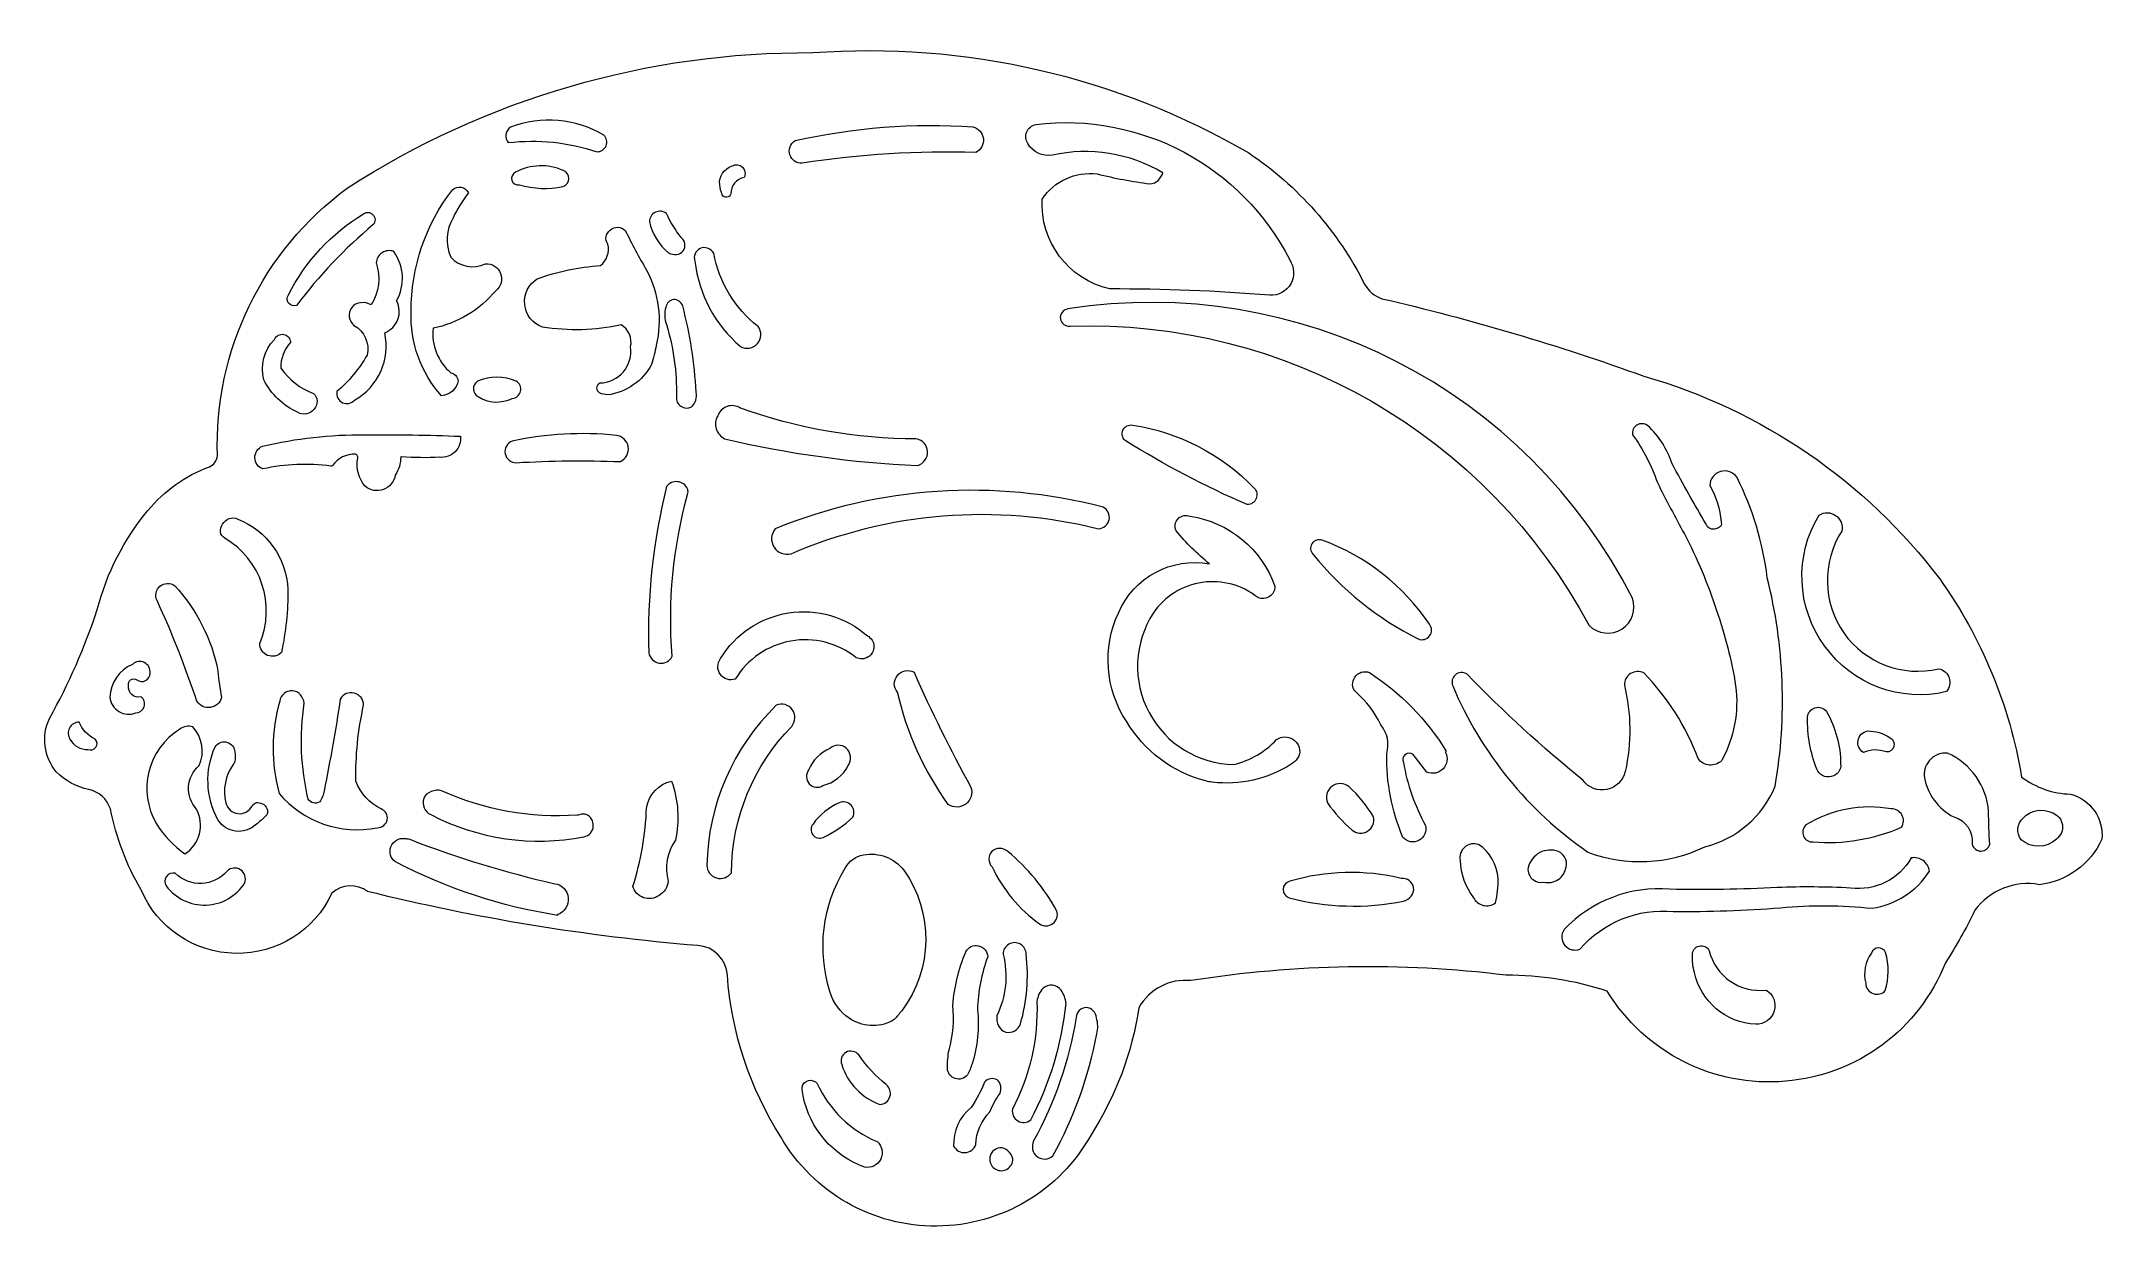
# Model space of a CAD drawing. Header units: centimetres. Extents: x -10.8 to 10.8, y -6.2 to 6.3.
import ezdxf

# ---------------------------------------------------------------- set-up
doc = ezdxf.new("R2010")
doc.units = ezdxf.units.CM
doc.header["$MEASUREMENT"] = 0
doc.layers.add('layer 1', color=7, linetype='Continuous')

msp = doc.modelspace()

# ---------------------------------------------------------------- linework, layer by layer
at = {"layer": 'layer 1', "color": 1, "lineweight": 9}
for points, knots in [([(3.23744, 3.56425), (3.1601, 3.59093), (3.09524, 3.64518), (3.05527, 3.71656), (3.05527, 3.71656), (2.7747, 4.27215), (2.35631, 4.74612), (1.83975, 5.09335), (1.83975, 5.09335), (0.45534, 5.8975), (-1.13903, 6.26402), (-2.73559, 6.1446), (-2.73559, 6.1446), (-4.4683, 6.1569), (-6.166, 5.66315), (-7.62154, 4.72302), (-7.62154, 4.72302), (-8.50973, 4.06779), (-9.01895, 3.01885), (-8.98339, 1.91569), (-8.98339, 1.91569), (-8.98642, 1.8647), (-9.01921, 1.82023), (-9.06701, 1.80221), (-9.06701, 1.80221), (-9.31843, 1.7076), (-9.54072, 1.54914), (-9.7121, 1.34228), (-9.7121, 1.34228), (-9.96468, 1.03982), (-10.14629, 0.6848), (-10.2437, 0.30297), (-10.2437, 0.30297), (-10.37378, -0.09257), (-10.54183, -0.47467), (-10.74543, -0.83788), (-10.74543, -0.83788), (-10.8317, -1.0233), (-10.80392, -1.2416), (-10.67376, -1.39934), (-10.67376, -1.39934), (-10.57994, -1.49189), (-10.46197, -1.55606), (-10.33329, -1.58451), (-10.33329, -1.58451), (-10.22629, -1.6057), (-10.13928, -1.6836), (-10.10632, -1.78759), (-10.10632, -1.78759), (-10.04678, -2.08633), (-9.9378, -2.37295), (-9.78377, -2.63576), (-9.78377, -2.63576), (-9.61408, -3.03485), (-9.22501, -3.29632), (-8.7914, -3.3027), (-8.7914, -3.3027), (-8.35778, -3.30907), (-7.96415, -3.06552), (-7.78281, -2.6716), (-7.78281, -2.6716), (-7.67847, -2.57504), (-7.51963, -2.56757), (-7.40651, -2.65368), (-7.40651, -2.65368), (-6.26861, -2.93478), (-5.11026, -3.12452), (-3.94215, -3.22112), (-3.94215, -3.22112), (-3.77427, -3.22936), (-3.63996, -3.36385), (-3.63155, -3.53172), (-3.63155, -3.53172), (-3.58708, -4.1349), (-3.39431, -4.71748), (-3.07008, -5.22806), (-3.07008, -5.22806), (-2.73245, -5.81229), (-2.10653, -6.16961), (-1.43179, -6.16333), (-1.43179, -6.16333), (-0.75704, -6.15705), (-0.14147, -5.79458), (0.18522, -5.20417), (0.18522, -5.20417), (0.44458, -4.80047), (0.61555, -4.34666), (0.68696, -3.87218), (0.68696, -3.87218), (0.7961, -3.67708), (1.01111, -3.56558), (1.23349, -3.58846), (1.23349, -3.58846), (2.3274, -3.4157), (3.44037, -3.39663), (4.53956, -3.53172), (4.53956, -3.53172), (4.90063, -3.52966), (5.25976, -3.58617), (5.60276, -3.69896), (5.60276, -3.69896), (5.99688, -4.34324), (6.72149, -4.70919), (7.47393, -4.64393), (7.47393, -4.64393), (8.22637, -4.57867), (8.87344, -4.10282), (9.15075, -3.40031), (9.15075, -3.40031), (9.26486, -3.22331), (9.36856, -3.03984), (9.46135, -2.85079), (9.46135, -2.85079), (9.61569, -2.63875), (9.87842, -2.53424), (10.1363, -2.582), (10.1363, -2.582), (10.42394, -2.54863), (10.67306, -2.36758), (10.79333, -2.10416), (10.79333, -2.10416), (10.81273, -1.88787), (10.67444, -1.68898), (10.46482, -1.63229), (10.46482, -1.63229), (10.27908, -1.62787), (10.09933, -1.56515), (9.95113, -1.4531), (9.95113, -1.4531), (9.82592, -0.7038), (9.53191, 0.00686), (9.09102, 0.62552), (9.09102, 0.62552), (8.31246, 1.65151), (7.22324, 2.39741), (5.98504, 2.75192), (5.98504, 2.75192), (5.08615, 3.07722), (4.16871, 3.34846), (3.23744, 3.56425), (3.23744, 3.56425), (3.23744, 3.56425), (3.23744, 3.56425), (3.23744, 3.56425)], [0, 0, 0, 0, 0.02702703, 0.02702703, 0.02702703, 0.02702703, 0.05405405, 0.05405405, 0.05405405, 0.05405405, 0.08108108, 0.08108108, 0.08108108, 0.08108108, 0.10810811, 0.10810811, 0.10810811, 0.10810811, 0.13513514, 0.13513514, 0.13513514, 0.13513514, 0.16216216, 0.16216216, 0.16216216, 0.16216216, 0.18918919, 0.18918919, 0.18918919, 0.18918919, 0.21621622, 0.21621622, 0.21621622, 0.21621622, 0.24324324, 0.24324324, 0.24324324, 0.24324324, 0.27027027, 0.27027027, 0.27027027, 0.27027027, 0.2972973, 0.2972973, 0.2972973, 0.2972973, 0.32432432, 0.32432432, 0.32432432, 0.32432432, 0.35135135, 0.35135135, 0.35135135, 0.35135135, 0.37837838, 0.37837838, 0.37837838, 0.37837838, 0.40540541, 0.40540541, 0.40540541, 0.40540541, 0.43243243, 0.43243243, 0.43243243, 0.43243243, 0.45945946, 0.45945946, 0.45945946, 0.45945946, 0.48648649, 0.48648649, 0.48648649, 0.48648649, 0.51351351, 0.51351351, 0.51351351, 0.51351351, 0.54054054, 0.54054054, 0.54054054, 0.54054054, 0.56756757, 0.56756757, 0.56756757, 0.56756757, 0.59459459, 0.59459459, 0.59459459, 0.59459459, 0.62162162, 0.62162162, 0.62162162, 0.62162162, 0.64864865, 0.64864865, 0.64864865, 0.64864865, 0.67567568, 0.67567568, 0.67567568, 0.67567568, 0.7027027, 0.7027027, 0.7027027, 0.7027027, 0.72972973, 0.72972973, 0.72972973, 0.72972973, 0.75675676, 0.75675676, 0.75675676, 0.75675676, 0.78378378, 0.78378378, 0.78378378, 0.78378378, 0.81081081, 0.81081081, 0.81081081, 0.81081081, 0.83783784, 0.83783784, 0.83783784, 0.83783784, 0.86486486, 0.86486486, 0.86486486, 0.86486486, 0.89189189, 0.89189189, 0.89189189, 0.89189189, 0.91891892, 0.91891892, 0.91891892, 0.91891892, 0.94594595, 0.94594595, 0.94594595, 0.94594595, 1, 1, 1, 1]), ([(-5.93117, 5.20086), (-5.95094, 5.22481), (-5.95964, 5.25601), (-5.95511, 5.28673), (-5.95511, 5.28673), (-5.95058, 5.31745), (-5.93311, 5.34491), (-5.90727, 5.36213), (-5.90727, 5.36213), (-5.58523, 5.48536), (-5.22424, 5.45445), (-4.9277, 5.27851), (-4.9277, 5.27851), (-4.89793, 5.24991), (-4.88865, 5.20603), (-4.90428, 5.16782), (-4.90428, 5.16782), (-4.91991, 5.12962), (-4.9581, 5.10484), (-4.99937, 5.10529), (-4.99937, 5.10529), (-5.29923, 5.20517), (-5.61728, 5.23781), (-5.93117, 5.20086), (-5.93117, 5.20086), (-5.93117, 5.20086), (-5.93117, 5.20086), (-5.93117, 5.20086)], [0, 0, 0, 0, 0.125, 0.125, 0.125, 0.125, 0.25, 0.25, 0.25, 0.25, 0.375, 0.375, 0.375, 0.375, 0.5, 0.5, 0.5, 0.5, 0.625, 0.625, 0.625, 0.625, 0.75, 0.75, 0.75, 0.75, 1, 1, 1, 1]), ([(0.80343, 4.76782), (0.61754, 4.79279), (0.43309, 4.82769), (0.25093, 4.87235), (0.25093, 4.87235), (0.02366, 4.90053), (-0.20005, 4.79915), (-0.32846, 4.60953), (-0.32846, 4.60953), (-0.35149, 4.16398), (-0.05235, 3.7663), (0.38233, 3.66579), (0.38233, 3.66579), (0.94247, 3.66765), (1.50248, 3.64573), (2.06075, 3.60009), (2.06075, 3.60009), (2.1512, 3.59481), (2.23673, 3.6416), (2.28106, 3.72062), (2.28106, 3.72062), (2.32539, 3.79963), (2.32146, 3.89598), (2.26981, 3.97042), (2.26981, 3.97042), (1.76699, 4.95604), (0.70445, 5.52368), (-0.39416, 5.392), (-0.39416, 5.392), (-0.4369, 5.38297), (-0.47243, 5.35343), (-0.48911, 5.31305), (-0.48911, 5.31305), (-0.5058, 5.27268), (-0.50168, 5.22698), (-0.47779, 5.19041), (-0.47779, 5.19041), (-0.42599, 5.10016), (-0.3235, 5.05183), (-0.22094, 5.06946), (-0.22094, 5.06946), (0.1747, 5.15739), (0.58925, 5.09107), (0.93782, 4.88429), (0.93782, 4.88429), (0.92135, 4.82149), (0.86793, 4.77524), (0.80343, 4.76782), (0.80343, 4.76782), (0.80343, 4.76782), (0.80343, 4.76782), (0.80343, 4.76782)], [0, 0, 0, 0, 0.07142857, 0.07142857, 0.07142857, 0.07142857, 0.14285714, 0.14285714, 0.14285714, 0.14285714, 0.21428571, 0.21428571, 0.21428571, 0.21428571, 0.28571429, 0.28571429, 0.28571429, 0.28571429, 0.35714286, 0.35714286, 0.35714286, 0.35714286, 0.42857143, 0.42857143, 0.42857143, 0.42857143, 0.5, 0.5, 0.5, 0.5, 0.57142857, 0.57142857, 0.57142857, 0.57142857, 0.64285714, 0.64285714, 0.64285714, 0.64285714, 0.71428571, 0.71428571, 0.71428571, 0.71428571, 0.78571429, 0.78571429, 0.78571429, 0.78571429, 0.85714286, 0.85714286, 0.85714286, 0.85714286, 1, 1, 1, 1]), ([(-2.92076, 5.22177), (-2.9713, 5.19096), (-2.99397, 5.1294), (-2.97547, 5.07317), (-2.97547, 5.07317), (-2.95698, 5.01693), (-2.90506, 4.98063), (-2.84609, 4.98583), (-2.84609, 4.98583), (-2.24353, 5.07832), (-1.63364, 5.11531), (-1.02432, 5.09633), (-1.02432, 5.09633), (-0.96981, 5.12324), (-0.9381, 5.18152), (-0.94511, 5.2419), (-0.94511, 5.2419), (-0.95212, 5.30228), (-0.99496, 5.35141), (-1.05418, 5.36512), (-1.05418, 5.36512), (-1.68009, 5.40865), (-2.30884, 5.36038), (-2.92076, 5.22177), (-2.92076, 5.22177), (-2.92076, 5.22177), (-2.92076, 5.22177), (-2.92076, 5.22177)], [0, 0, 0, 0, 0.125, 0.125, 0.125, 0.125, 0.25, 0.25, 0.25, 0.25, 0.375, 0.375, 0.375, 0.375, 0.5, 0.5, 0.5, 0.5, 0.625, 0.625, 0.625, 0.625, 0.75, 0.75, 0.75, 0.75, 1, 1, 1, 1]), ([(-5.85352, 4.89026), (-5.69823, 4.97395), (-5.51267, 4.98053), (-5.35178, 4.90818), (-5.35178, 4.90818), (-5.31621, 4.89513), (-5.29298, 4.86078), (-5.29411, 4.8229), (-5.29411, 4.8229), (-5.29525, 4.78503), (-5.32146, 4.75184), (-5.35775, 4.74094), (-5.35775, 4.74094), (-5.50815, 4.7087), (-5.66432, 4.71488), (-5.81171, 4.75886), (-5.81171, 4.75886), (-5.8456, 4.75118), (-5.87992, 4.76983), (-5.89193, 4.80243), (-5.89193, 4.80243), (-5.90394, 4.83504), (-5.88429, 4.87413), (-5.85352, 4.89026), (-5.85352, 4.89026), (-5.85352, 4.89026), (-5.85352, 4.89026), (-5.85352, 4.89026)], [0, 0, 0, 0, 0.125, 0.125, 0.125, 0.125, 0.25, 0.25, 0.25, 0.25, 0.375, 0.375, 0.375, 0.375, 0.5, 0.5, 0.5, 0.5, 0.625, 0.625, 0.625, 0.625, 0.75, 0.75, 0.75, 0.75, 1, 1, 1, 1]), ([(-3.59571, 4.66329), (-3.59501, 4.74663), (-3.53672, 4.81849), (-3.45534, 4.83651), (-3.45534, 4.83651), (-3.43698, 4.87234), (-3.44456, 4.91601), (-3.47393, 4.94356), (-3.47393, 4.94356), (-3.5033, 4.97111), (-3.54618, 4.97658), (-3.58078, 4.95597), (-3.58078, 4.95597), (-3.66611, 4.93008), (-3.72118, 4.84757), (-3.71218, 4.75886), (-3.71218, 4.75886), (-3.70748, 4.72225), (-3.6982, 4.68639), (-3.68456, 4.65209), (-3.68456, 4.65209), (-3.67503, 4.63468), (-3.6558, 4.62491), (-3.63612, 4.62747), (-3.63612, 4.62747), (-3.61645, 4.63003), (-3.60046, 4.64402), (-3.59571, 4.66329), (-3.59571, 4.66329), (-3.59571, 4.66329), (-3.59571, 4.66329), (-3.59571, 4.66329)], [0, 0, 0, 0, 0.11111111, 0.11111111, 0.11111111, 0.11111111, 0.22222222, 0.22222222, 0.22222222, 0.22222222, 0.33333333, 0.33333333, 0.33333333, 0.33333333, 0.44444444, 0.44444444, 0.44444444, 0.44444444, 0.55555556, 0.55555556, 0.55555556, 0.55555556, 0.66666667, 0.66666667, 0.66666667, 0.66666667, 0.77777778, 0.77777778, 0.77777778, 0.77777778, 1, 1, 1, 1]), ([(-6.63001, 2.54585), (-6.54308, 2.5534), (-6.47206, 2.61822), (-6.45679, 2.70413), (-6.45679, 2.70413), (-6.46237, 2.74566), (-6.49344, 2.77915), (-6.53444, 2.78776), (-6.53444, 2.78776), (-6.66932, 2.90286), (-6.73861, 3.07736), (-6.71961, 3.25365), (-6.71961, 3.25365), (-6.46187, 3.306), (-6.23002, 3.44507), (-6.06257, 3.64787), (-6.06257, 3.64787), (-6.00683, 3.69025), (-5.98599, 3.76448), (-6.01154, 3.82967), (-6.01154, 3.82967), (-6.03709, 3.89486), (-6.1004, 3.93539), (-6.17009, 3.92861), (-6.17009, 3.92861), (-6.29405, 3.87012), (-6.4418, 3.89926), (-6.53444, 4.00028), (-6.53444, 4.00028), (-6.59244, 4.1336), (-6.58353, 4.28668), (-6.51055, 4.41242), (-6.51055, 4.41242), (-6.46613, 4.50541), (-6.41206, 4.59351), (-6.34928, 4.67524), (-6.34928, 4.67524), (-6.36374, 4.70575), (-6.39208, 4.72738), (-6.42534, 4.73328), (-6.42534, 4.73328), (-6.45859, 4.73917), (-6.49245, 4.72879), (-6.51652, 4.7051), (-6.51652, 4.7051), (-6.79942, 4.34029), (-6.95189, 3.8915), (-6.94957, 3.42986), (-6.94957, 3.42986), (-6.96438, 3.1044), (-6.84956, 2.78656), (-6.63001, 2.54585), (-6.63001, 2.54585), (-6.63001, 2.54585), (-6.63001, 2.54585), (-6.63001, 2.54585)], [0, 0, 0, 0, 0.06666667, 0.06666667, 0.06666667, 0.06666667, 0.13333333, 0.13333333, 0.13333333, 0.13333333, 0.2, 0.2, 0.2, 0.2, 0.26666667, 0.26666667, 0.26666667, 0.26666667, 0.33333333, 0.33333333, 0.33333333, 0.33333333, 0.4, 0.4, 0.4, 0.4, 0.46666667, 0.46666667, 0.46666667, 0.46666667, 0.53333333, 0.53333333, 0.53333333, 0.53333333, 0.6, 0.6, 0.6, 0.6, 0.66666667, 0.66666667, 0.66666667, 0.66666667, 0.73333333, 0.73333333, 0.73333333, 0.73333333, 0.8, 0.8, 0.8, 0.8, 0.86666667, 0.86666667, 0.86666667, 0.86666667, 1, 1, 1, 1]), ([(-7.44832, 4.45423), (-7.78551, 4.25097), (-8.05865, 3.95719), (-8.23676, 3.60606), (-8.23676, 3.60606), (-8.2557, 3.57984), (-8.25542, 3.54435), (-8.23607, 3.51843), (-8.23607, 3.51843), (-8.21671, 3.49251), (-8.18366, 3.48186), (-8.15314, 3.49257), (-8.15314, 3.49257), (-7.91792, 3.80538), (-7.6473, 4.09003), (-7.34678, 4.34075), (-7.34678, 4.34075), (-7.32137, 4.37137), (-7.32349, 4.4163), (-7.35166, 4.4444), (-7.35166, 4.4444), (-7.37983, 4.4725), (-7.41776, 4.47971), (-7.44832, 4.45423), (-7.44832, 4.45423), (-7.44832, 4.45423), (-7.44832, 4.45423), (-7.44832, 4.45423)], [0, 0, 0, 0, 0.125, 0.125, 0.125, 0.125, 0.25, 0.25, 0.25, 0.25, 0.375, 0.375, 0.375, 0.375, 0.5, 0.5, 0.5, 0.5, 0.625, 0.625, 0.625, 0.625, 0.75, 0.75, 0.75, 0.75, 1, 1, 1, 1]), ([(-4.44985, 4.3721), (-4.44902, 4.41435), (-4.42436, 4.4525), (-4.38618, 4.4706), (-4.38618, 4.4706), (-4.348, 4.48871), (-4.30241, 4.48331), (-4.26917, 4.45722), (-4.26917, 4.45722), (-4.22942, 4.36705), (-4.17769, 4.28268), (-4.11536, 4.20635), (-4.11536, 4.20635), (-4.07335, 4.17205), (-4.06435, 4.1114), (-4.09461, 4.06637), (-4.09461, 4.06637), (-4.12486, 4.02135), (-4.20062, 4.01765), (-4.24826, 4.04359), (-4.24826, 4.04359), (-4.34908, 4.12849), (-4.4198, 4.24377), (-4.44985, 4.3721), (-4.44985, 4.3721), (-4.44985, 4.3721), (-4.44985, 4.3721), (-4.44985, 4.3721)], [0, 0, 0, 0, 0.125, 0.125, 0.125, 0.125, 0.25, 0.25, 0.25, 0.25, 0.375, 0.375, 0.375, 0.375, 0.5, 0.5, 0.5, 0.5, 0.625, 0.625, 0.625, 0.625, 0.75, 0.75, 0.75, 0.75, 1, 1, 1, 1]), ([(-4.70371, 4.28101), (-4.74763, 4.32231), (-4.81573, 4.32355), (-4.86113, 4.28388), (-4.86113, 4.28388), (-4.90653, 4.24421), (-4.92092, 4.18673), (-4.88589, 4.13766), (-4.88589, 4.13766), (-4.86462, 4.05335), (-4.89511, 3.96435), (-4.96353, 3.91069), (-4.96353, 3.91069), (-5.19, 3.89693), (-5.41325, 3.85067), (-5.62654, 3.77331), (-5.62654, 3.77331), (-5.7187, 3.71547), (-5.76975, 3.61009), (-5.75801, 3.50192), (-5.75801, 3.50192), (-5.74626, 3.39375), (-5.67521, 3.3023), (-5.57278, 3.2656), (-5.57278, 3.2656), (-5.2979, 3.22222), (-5.01744, 3.23031), (-4.74552, 3.28949), (-4.74552, 3.28949), (-4.66658, 3.24211), (-4.62689, 3.14938), (-4.64696, 3.05953), (-4.64696, 3.05953), (-4.63391, 2.96543), (-4.6616, 2.87024), (-4.72308, 2.79782), (-4.72308, 2.79782), (-4.78457, 2.7254), (-4.87454, 2.68263), (-4.96951, 2.68024), (-4.96951, 2.68024), (-4.98774, 2.6695), (-4.99928, 2.65024), (-5.00016, 2.6291), (-5.00016, 2.6291), (-5.00103, 2.60796), (-4.99127, 2.58792), (-4.97399, 2.57571), (-4.97399, 2.57571), (-4.94692, 2.56423), (-4.91818, 2.55717), (-4.88887, 2.55481), (-4.88887, 2.55481), (-4.6922, 2.58098), (-4.5201, 2.69971), (-4.42596, 2.87436), (-4.42596, 2.87436), (-4.40686, 2.94027), (-4.39092, 3.00704), (-4.37818, 3.07446), (-4.37818, 3.07446), (-4.31445, 3.34092), (-4.35051, 3.62131), (-4.47972, 3.8629), (-4.47972, 3.8629), (-4.5581, 4.00025), (-4.63279, 4.13967), (-4.70371, 4.28101), (-4.70371, 4.28101), (-4.70371, 4.28101), (-4.70371, 4.28101), (-4.70371, 4.28101)], [0, 0, 0, 0, 0.05263158, 0.05263158, 0.05263158, 0.05263158, 0.10526316, 0.10526316, 0.10526316, 0.10526316, 0.15789474, 0.15789474, 0.15789474, 0.15789474, 0.21052632, 0.21052632, 0.21052632, 0.21052632, 0.26315789, 0.26315789, 0.26315789, 0.26315789, 0.31578947, 0.31578947, 0.31578947, 0.31578947, 0.36842105, 0.36842105, 0.36842105, 0.36842105, 0.42105263, 0.42105263, 0.42105263, 0.42105263, 0.47368421, 0.47368421, 0.47368421, 0.47368421, 0.52631579, 0.52631579, 0.52631579, 0.52631579, 0.57894737, 0.57894737, 0.57894737, 0.57894737, 0.63157895, 0.63157895, 0.63157895, 0.63157895, 0.68421053, 0.68421053, 0.68421053, 0.68421053, 0.73684211, 0.73684211, 0.73684211, 0.73684211, 0.78947368, 0.78947368, 0.78947368, 0.78947368, 0.84210526, 0.84210526, 0.84210526, 0.84210526, 0.89473684, 0.89473684, 0.89473684, 0.89473684, 1, 1, 1, 1]), ([(-3.49417, 3.06252), (-3.76068, 3.29015), (-3.93138, 3.61034), (-3.97201, 3.95847), (-3.97201, 3.95847), (-3.99017, 4.00965), (-3.96722, 4.06632), (-3.91856, 4.09044), (-3.91856, 4.09044), (-3.86991, 4.11455), (-3.80463, 4.08754), (-3.7749, 4.04209), (-3.7749, 4.04209), (-3.71866, 3.73699), (-3.55309, 3.46307), (-3.309, 3.27157), (-3.309, 3.27157), (-3.26829, 3.21811), (-3.27051, 3.14346), (-3.31433, 3.09252), (-3.31433, 3.09252), (-3.35815, 3.04158), (-3.43522, 3.03026), (-3.49417, 3.06252), (-3.49417, 3.06252), (-3.49417, 3.06252), (-3.49417, 3.06252), (-3.49417, 3.06252)], [0, 0, 0, 0, 0.125, 0.125, 0.125, 0.125, 0.25, 0.25, 0.25, 0.25, 0.375, 0.375, 0.375, 0.375, 0.5, 0.5, 0.5, 0.5, 0.625, 0.625, 0.625, 0.625, 0.75, 0.75, 0.75, 0.75, 1, 1, 1, 1]), ([(-7.72905, 2.59065), (-7.60204, 2.69866), (-7.49492, 2.828), (-7.41248, 2.97292), (-7.41248, 2.97292), (-7.38328, 3.09563), (-7.43938, 3.22265), (-7.54986, 3.28352), (-7.54986, 3.28352), (-7.6062, 3.33047), (-7.61674, 3.41296), (-7.57401, 3.47257), (-7.57401, 3.47257), (-7.53128, 3.53218), (-7.43323, 3.53683), (-7.37067, 3.49855), (-7.37067, 3.49855), (-7.2869, 3.63025), (-7.26711, 3.79262), (-7.31691, 3.94055), (-7.31691, 3.94055), (-7.31391, 3.98376), (-7.29073, 4.02303), (-7.25437, 4.04655), (-7.25437, 4.04655), (-7.218, 4.07008), (-7.17239, 4.07499), (-7.13175, 4.06001), (-7.13175, 4.06001), (-7.02326, 3.90684), (-7.01174, 3.705), (-7.10188, 3.54036), (-7.10188, 3.54036), (-7.07041, 3.47998), (-7.06607, 3.40908), (-7.08992, 3.34531), (-7.08992, 3.34531), (-7.11378, 3.28154), (-7.16394, 3.23077), (-7.22732, 3.20587), (-7.22732, 3.20587), (-7.16451, 2.92685), (-7.2937, 2.63962), (-7.54389, 2.50105), (-7.54389, 2.50105), (-7.57493, 2.46426), (-7.62685, 2.45297), (-7.67038, 2.47354), (-7.67038, 2.47354), (-7.7139, 2.49411), (-7.73777, 2.5433), (-7.72905, 2.59065), (-7.72905, 2.59065), (-7.72905, 2.59065), (-7.72905, 2.59065), (-7.72905, 2.59065)], [0, 0, 0, 0, 0.06666667, 0.06666667, 0.06666667, 0.06666667, 0.13333333, 0.13333333, 0.13333333, 0.13333333, 0.2, 0.2, 0.2, 0.2, 0.26666667, 0.26666667, 0.26666667, 0.26666667, 0.33333333, 0.33333333, 0.33333333, 0.33333333, 0.4, 0.4, 0.4, 0.4, 0.46666667, 0.46666667, 0.46666667, 0.46666667, 0.53333333, 0.53333333, 0.53333333, 0.53333333, 0.6, 0.6, 0.6, 0.6, 0.66666667, 0.66666667, 0.66666667, 0.66666667, 0.73333333, 0.73333333, 0.73333333, 0.73333333, 0.8, 0.8, 0.8, 0.8, 0.86666667, 0.86666667, 0.86666667, 0.86666667, 1, 1, 1, 1]), ([(-0.05967, 3.45674), (2.36292, 3.83614), (4.75601, 2.60915), (5.86558, 0.42243), (5.86558, 0.42243), (5.90862, 0.30228), (5.86334, 0.16829), (5.75624, 0.09888), (5.75624, 0.09888), (5.64913, 0.02946), (5.50373, 0.04737), (5.41163, 0.13573), (5.41163, 0.13573), (4.3403, 2.13438), (2.23067, 3.3522), (-0.03578, 3.27754), (-0.03578, 3.27754), (-0.08467, 3.27103), (-0.12976, 3.3049), (-0.13711, 3.35368), (-0.13711, 3.35368), (-0.14445, 3.40245), (-0.10831, 3.44856), (-0.05967, 3.45674), (-0.05967, 3.45674), (-0.05967, 3.45674), (-0.05967, 3.45674), (-0.05967, 3.45674)], [0, 0, 0, 0, 0.125, 0.125, 0.125, 0.125, 0.25, 0.25, 0.25, 0.25, 0.375, 0.375, 0.375, 0.375, 0.5, 0.5, 0.5, 0.5, 0.625, 0.625, 0.625, 0.625, 0.75, 0.75, 0.75, 0.75, 1, 1, 1, 1]), ([(-4.16613, 2.53689), (-4.16076, 2.79272), (-4.19603, 3.04771), (-4.27066, 3.29248), (-4.27066, 3.29248), (-4.29293, 3.35082), (-4.29502, 3.41498), (-4.27664, 3.47465), (-4.27664, 3.47465), (-4.27178, 3.51684), (-4.23816, 3.54993), (-4.1959, 3.55411), (-4.1959, 3.55411), (-4.15364, 3.55829), (-4.11345, 3.53001), (-4.10043, 3.48959), (-4.10043, 3.48959), (-4.02224, 3.19368), (-3.9752, 2.89036), (-3.96006, 2.58467), (-3.96006, 2.58467), (-3.94737, 2.52812), (-3.96557, 2.46902), (-4.00785, 2.42937), (-4.00785, 2.42937), (-4.04319, 2.41046), (-4.0861, 2.41267), (-4.11931, 2.43512), (-4.11931, 2.43512), (-4.15252, 2.45756), (-4.17051, 2.49704), (-4.16613, 2.53689), (-4.16613, 2.53689), (-4.16613, 2.53689), (-4.16613, 2.53689), (-4.16613, 2.53689)], [0, 0, 0, 0, 0.1, 0.1, 0.1, 0.1, 0.2, 0.2, 0.2, 0.2, 0.3, 0.3, 0.3, 0.3, 0.4, 0.4, 0.4, 0.4, 0.5, 0.5, 0.5, 0.5, 0.6, 0.6, 0.6, 0.6, 0.7, 0.7, 0.7, 0.7, 0.8, 0.8, 0.8, 0.8, 1, 1, 1, 1]), ([(-7.97394, 2.56974), (-8.11274, 2.62139), (-8.23257, 2.71415), (-8.31739, 2.83554), (-8.31739, 2.83554), (-8.32086, 2.93508), (-8.28425, 3.03192), (-8.21585, 3.10433), (-8.21585, 3.10433), (-8.21647, 3.14599), (-8.24651, 3.18139), (-8.28752, 3.18877), (-8.28752, 3.18877), (-8.32854, 3.19615), (-8.36799, 3.17602), (-8.3831, 3.13718), (-8.3831, 3.13718), (-8.49207, 3.02508), (-8.53507, 2.86462), (-8.49659, 2.71309), (-8.49659, 2.71309), (-8.41995, 2.56269), (-8.29475, 2.44272), (-8.14119, 2.37263), (-8.14119, 2.37263), (-8.0835, 2.33682), (-8.00801, 2.35116), (-7.96746, 2.40562), (-7.96746, 2.40562), (-7.92691, 2.46007), (-7.92311, 2.52474), (-7.97394, 2.56974), (-7.97394, 2.56974), (-7.97394, 2.56974), (-7.97394, 2.56974), (-7.97394, 2.56974)], [0, 0, 0, 0, 0.1, 0.1, 0.1, 0.1, 0.2, 0.2, 0.2, 0.2, 0.3, 0.3, 0.3, 0.3, 0.4, 0.4, 0.4, 0.4, 0.5, 0.5, 0.5, 0.5, 0.6, 0.6, 0.6, 0.6, 0.7, 0.7, 0.7, 0.7, 0.8, 0.8, 0.8, 0.8, 1, 1, 1, 1]), ([(-6.25371, 2.69816), (-6.12439, 2.75528), (-5.97688, 2.75525), (-5.84754, 2.69816), (-5.84754, 2.69816), (-5.81042, 2.67753), (-5.79134, 2.63491), (-5.80068, 2.59349), (-5.80068, 2.59349), (-5.81002, 2.55206), (-5.84698, 2.52167), (-5.88936, 2.51897), (-5.88936, 2.51897), (-6.0035, 2.46101), (-6.13992, 2.46788), (-6.24774, 2.53689), (-6.24774, 2.53689), (-6.27658, 2.55285), (-6.29499, 2.58273), (-6.29626, 2.61567), (-6.29626, 2.61567), (-6.29754, 2.64862), (-6.28123, 2.68001), (-6.25371, 2.69816), (-6.25371, 2.69816), (-6.25371, 2.69816), (-6.25371, 2.69816), (-6.25371, 2.69816)], [0, 0, 0, 0, 0.125, 0.125, 0.125, 0.125, 0.25, 0.25, 0.25, 0.25, 0.375, 0.375, 0.375, 0.375, 0.5, 0.5, 0.5, 0.5, 0.625, 0.625, 0.625, 0.625, 0.75, 0.75, 0.75, 0.75, 1, 1, 1, 1]), ([(-3.66141, 2.09488), (-3.7034, 2.11621), (-3.73482, 2.15379), (-3.74838, 2.19888), (-3.74838, 2.19888), (-3.76195, 2.24397), (-3.75634, 2.29286), (-3.73309, 2.33381), (-3.73309, 2.33381), (-3.71707, 2.38044), (-3.68059, 2.41717), (-3.63406, 2.43351), (-3.63406, 2.43351), (-3.58754, 2.44984), (-3.53582, 2.44381), (-3.49417, 2.41743), (-3.49417, 2.41743), (-2.90262, 2.20224), (-2.27797, 2.09305), (-1.6485, 2.09488), (-1.6485, 2.09488), (-1.58267, 2.08323), (-1.53353, 2.02778), (-1.5299, 1.96103), (-1.5299, 1.96103), (-1.52626, 1.89427), (-1.57238, 1.83288), (-1.63655, 1.81415), (-1.63655, 1.81415), (-2.3187, 1.84481), (-2.99665, 1.93881), (-3.66141, 2.09488), (-3.66141, 2.09488), (-3.66141, 2.09488), (-3.66141, 2.09488), (-3.66141, 2.09488)], [0, 0, 0, 0, 0.1, 0.1, 0.1, 0.1, 0.2, 0.2, 0.2, 0.2, 0.3, 0.3, 0.3, 0.3, 0.4, 0.4, 0.4, 0.4, 0.5, 0.5, 0.5, 0.5, 0.6, 0.6, 0.6, 0.6, 0.7, 0.7, 0.7, 0.7, 0.8, 0.8, 0.8, 0.8, 1, 1, 1, 1]), ([(-5.84754, 1.84402), (-5.90378, 1.84326), (-5.95261, 1.88261), (-5.96382, 1.93772), (-5.96382, 1.93772), (-5.97504, 1.99284), (-5.94142, 2.04971), (-5.88936, 2.07099), (-5.88936, 2.07099), (-5.5303, 2.14714), (-5.16151, 2.16729), (-4.79629, 2.13072), (-4.79629, 2.13072), (-4.73261, 2.12268), (-4.68188, 2.07359), (-4.67174, 2.01021), (-4.67174, 2.01021), (-4.66161, 1.94684), (-4.69648, 1.88346), (-4.75448, 1.85596), (-4.75448, 1.85596), (-5.11883, 1.86892), (-5.48356, 1.86493), (-5.84754, 1.84402), (-5.84754, 1.84402), (-5.84754, 1.84402), (-5.84754, 1.84402), (-5.84754, 1.84402)], [0, 0, 0, 0, 0.125, 0.125, 0.125, 0.125, 0.25, 0.25, 0.25, 0.25, 0.375, 0.375, 0.375, 0.375, 0.5, 0.5, 0.5, 0.5, 0.625, 0.625, 0.625, 0.625, 0.75, 0.75, 0.75, 0.75, 1, 1, 1, 1]), ([(1.82431, 1.40401), (1.8656, 1.40425), (1.9027, 1.42929), (1.91837, 1.46749), (1.91837, 1.46749), (1.93403, 1.5057), (1.92572, 1.54905), (1.8965, 1.57822), (1.8965, 1.57822), (1.55541, 1.93245), (1.10743, 2.16439), (0.62125, 2.23824), (0.62125, 2.23824), (0.57981, 2.24589), (0.53842, 2.22464), (0.52047, 2.18651), (0.52047, 2.18651), (0.50253, 2.14837), (0.51129, 2.10402), (0.5436, 2.07696), (0.5436, 2.07696), (0.95316, 1.82104), (1.38122, 1.59611), (1.82431, 1.40401), (1.82431, 1.40401), (1.82431, 1.40401), (1.82431, 1.40401), (1.82431, 1.40401)], [0, 0, 0, 0, 0.125, 0.125, 0.125, 0.125, 0.25, 0.25, 0.25, 0.25, 0.375, 0.375, 0.375, 0.375, 0.5, 0.5, 0.5, 0.5, 0.625, 0.625, 0.625, 0.625, 0.75, 0.75, 0.75, 0.75, 1, 1, 1, 1]), ([(4.12743, -0.37198), (4.51195, -0.76633), (4.91875, -1.13825), (5.34592, -1.48595), (5.34592, -1.48595), (5.40373, -1.5655), (5.5029, -1.60364), (5.59911, -1.5833), (5.59911, -1.5833), (5.69532, -1.56297), (5.77025, -1.48951), (5.79092, -1.39337), (5.79092, -1.39337), (5.85771, -1.09502), (5.85467, -0.78541), (5.78196, -0.48845), (5.78196, -0.48845), (5.78143, -0.43958), (5.80621, -0.39391), (5.84748, -0.36772), (5.84748, -0.36772), (5.88875, -0.34153), (5.94104, -0.33875), (5.98504, -0.36003), (5.98504, -0.36003), (6.23653, -0.61597), (6.43098, -0.92244), (6.55546, -1.25898), (6.55546, -1.25898), (6.58324, -1.29811), (6.62687, -1.323), (6.6747, -1.32699), (6.6747, -1.32699), (6.72252, -1.33098), (6.76947, -1.31387), (6.80334, -1.27988), (6.80334, -1.27988), (6.93407, -1.04119), (6.98534, -0.76721), (6.94968, -0.49741), (6.94968, -0.49741), (6.90702, -0.22809), (6.84006, 0.03678), (6.74959, 0.29401), (6.74959, 0.29401), (6.65898, 0.5705), (6.54613, 0.83914), (6.41211, 1.09739), (6.41211, 1.09739), (6.31399, 1.27468), (6.2194, 1.45391), (6.12839, 1.63496), (6.12839, 1.63496), (6.06749, 1.81433), (5.97991, 1.98345), (5.86856, 2.1367), (5.86856, 2.1367), (5.86094, 2.17703), (5.87909, 2.21786), (5.91413, 2.23923), (5.91413, 2.23923), (5.94918, 2.2606), (5.99448, 2.2575), (6.02685, 2.23226), (6.02685, 2.23226), (6.14494, 2.12278), (6.23333, 1.98503), (6.28369, 1.83207), (6.28369, 1.83207), (6.39793, 1.61867), (6.51642, 1.40759), (6.63909, 1.19893), (6.63909, 1.19893), (6.65458, 1.15748), (6.70022, 1.13587), (6.7421, 1.15015), (6.7421, 1.15015), (6.78398, 1.16443), (6.81042, 1.18054), (6.79737, 1.22282), (6.79737, 1.22282), (6.78507, 1.35729), (6.74437, 1.48756), (6.67791, 1.60509), (6.67791, 1.60509), (6.68009, 1.67268), (6.72527, 1.73129), (6.79008, 1.7506), (6.79008, 1.7506), (6.85489, 1.76991), (6.92581, 1.74409), (6.96462, 1.68872), (6.96462, 1.68872), (7.12878, 1.35875), (7.23583, 1.00321), (7.28119, 0.63746), (7.28119, 0.63746), (7.46146, -0.0773), (7.48991, -0.82221), (7.36481, -1.54867), (7.36481, -1.54867), (7.23413, -1.86585), (6.96006, -2.10206), (6.62714, -2.1848), (6.62714, -2.1848), (6.24297, -2.37028), (5.79937, -2.3907), (5.39968, -2.24154), (5.39968, -2.24154), (4.77074, -1.80693), (4.27854, -1.20166), (3.98109, -0.49741), (3.98109, -0.49741), (3.96424, -0.45708), (3.97516, -0.41049), (4.00818, -0.38185), (4.00818, -0.38185), (4.0412, -0.35322), (4.08988, -0.3496), (4.12743, -0.37198), (4.12743, -0.37198), (4.12743, -0.37198), (4.12743, -0.37198), (4.12743, -0.37198)], [0, 0, 0, 0, 0.03125, 0.03125, 0.03125, 0.03125, 0.0625, 0.0625, 0.0625, 0.0625, 0.09375, 0.09375, 0.09375, 0.09375, 0.125, 0.125, 0.125, 0.125, 0.15625, 0.15625, 0.15625, 0.15625, 0.1875, 0.1875, 0.1875, 0.1875, 0.21875, 0.21875, 0.21875, 0.21875, 0.25, 0.25, 0.25, 0.25, 0.28125, 0.28125, 0.28125, 0.28125, 0.3125, 0.3125, 0.3125, 0.3125, 0.34375, 0.34375, 0.34375, 0.34375, 0.375, 0.375, 0.375, 0.375, 0.40625, 0.40625, 0.40625, 0.40625, 0.4375, 0.4375, 0.4375, 0.4375, 0.46875, 0.46875, 0.46875, 0.46875, 0.5, 0.5, 0.5, 0.5, 0.53125, 0.53125, 0.53125, 0.53125, 0.5625, 0.5625, 0.5625, 0.5625, 0.59375, 0.59375, 0.59375, 0.59375, 0.625, 0.625, 0.625, 0.625, 0.65625, 0.65625, 0.65625, 0.65625, 0.6875, 0.6875, 0.6875, 0.6875, 0.71875, 0.71875, 0.71875, 0.71875, 0.75, 0.75, 0.75, 0.75, 0.78125, 0.78125, 0.78125, 0.78125, 0.8125, 0.8125, 0.8125, 0.8125, 0.84375, 0.84375, 0.84375, 0.84375, 0.875, 0.875, 0.875, 0.875, 0.90625, 0.90625, 0.90625, 0.90625, 0.9375, 0.9375, 0.9375, 0.9375, 1, 1, 1, 1]), ([(-7.0595, 1.90651), (-7.0595, 1.90651), (-7.05602, 1.90466), (-7.05602, 1.90466), (-7.05602, 1.90466), (-7.05602, 1.90466), (-7.05111, 1.90375), (-7.05111, 1.90375), (-7.05111, 1.90375), (-6.91787, 1.89532), (-6.78427, 1.89432), (-6.65092, 1.90076), (-6.65092, 1.90076), (-6.59075, 1.89432), (-6.53092, 1.9157), (-6.48847, 1.95882), (-6.48847, 1.95882), (-6.44601, 2.00194), (-6.42552, 2.0617), (-6.4329, 2.12176), (-6.4329, 2.12176), (-6.76726, 2.13372), (-7.10181, 2.1387), (-7.43637, 2.1367), (-7.43637, 2.1367), (-7.79727, 2.13982), (-8.15717, 2.09973), (-8.50853, 2.01723), (-8.50853, 2.01723), (-8.55856, 1.99809), (-8.59126, 1.94968), (-8.59033, 1.89613), (-8.59033, 1.89613), (-8.58941, 1.84257), (-8.5562, 1.79572), (-8.50554, 1.77831), (-8.50554, 1.77831), (-8.27126, 1.83021), (-8.02957, 1.84031), (-7.79177, 1.80818), (-7.79177, 1.80818), (-7.79177, 1.80818), (-7.78661, 1.80796), (-7.78661, 1.80796), (-7.78661, 1.80796), (-7.78661, 1.80796), (-7.78166, 1.8088), (-7.78166, 1.8088), (-7.78166, 1.8088), (-7.78166, 1.8088), (-7.77728, 1.81082), (-7.77728, 1.81082), (-7.77728, 1.81082), (-7.77728, 1.81082), (-7.77385, 1.81415), (-7.77385, 1.81415), (-7.77385, 1.81415), (-7.7193, 1.89149), (-7.62953, 1.93635), (-7.53493, 1.93361), (-7.53493, 1.93361), (-7.5243, 1.93016), (-7.51579, 1.92213), (-7.51173, 1.91173), (-7.51173, 1.91173), (-7.50768, 1.90132), (-7.50854, 1.88958), (-7.51402, 1.87985), (-7.51402, 1.87985), (-7.52727, 1.77819), (-7.49814, 1.67562), (-7.43338, 1.59614), (-7.43338, 1.59614), (-7.37985, 1.55143), (-7.30649, 1.53879), (-7.24108, 1.56299), (-7.24108, 1.56299), (-7.17567, 1.5872), (-7.12834, 1.64382), (-7.11681, 1.71261), (-7.11681, 1.71261), (-7.07843, 1.76992), (-7.05843, 1.83754), (-7.0595, 1.90651), (-7.0595, 1.90651), (-7.0595, 1.90651), (-7.0595, 1.90651), (-7.0595, 1.90651)], [0, 0, 0, 0, 0.04347826, 0.04347826, 0.04347826, 0.04347826, 0.08695652, 0.08695652, 0.08695652, 0.08695652, 0.13043478, 0.13043478, 0.13043478, 0.13043478, 0.17391304, 0.17391304, 0.17391304, 0.17391304, 0.2173913, 0.2173913, 0.2173913, 0.2173913, 0.26086957, 0.26086957, 0.26086957, 0.26086957, 0.30434783, 0.30434783, 0.30434783, 0.30434783, 0.34782609, 0.34782609, 0.34782609, 0.34782609, 0.39130435, 0.39130435, 0.39130435, 0.39130435, 0.43478261, 0.43478261, 0.43478261, 0.43478261, 0.47826087, 0.47826087, 0.47826087, 0.47826087, 0.52173913, 0.52173913, 0.52173913, 0.52173913, 0.56521739, 0.56521739, 0.56521739, 0.56521739, 0.60869565, 0.60869565, 0.60869565, 0.60869565, 0.65217391, 0.65217391, 0.65217391, 0.65217391, 0.69565217, 0.69565217, 0.69565217, 0.69565217, 0.73913043, 0.73913043, 0.73913043, 0.73913043, 0.7826087, 0.7826087, 0.7826087, 0.7826087, 0.82608696, 0.82608696, 0.82608696, 0.82608696, 0.86956522, 0.86956522, 0.86956522, 0.86956522, 0.91304348, 0.91304348, 0.91304348, 0.91304348, 1, 1, 1, 1]), ([(-4.45583, -0.15098), (-4.47363, 0.43606), (-4.41132, 1.02293), (-4.27066, 1.59315), (-4.27066, 1.59315), (-4.24362, 1.63004), (-4.199, 1.64976), (-4.15351, 1.64493), (-4.15351, 1.64493), (-4.10803, 1.6401), (-4.06835, 1.611), (-4.04966, 1.56926), (-4.04966, 1.56926), (-4.04966, 1.56926), (-4.04708, 1.56222), (-4.04708, 1.56222), (-4.04708, 1.56222), (-4.04708, 1.56222), (-4.04543, 1.55496), (-4.04543, 1.55496), (-4.04543, 1.55496), (-4.04543, 1.55496), (-4.04461, 1.54753), (-4.04461, 1.54753), (-4.04461, 1.54753), (-4.04461, 1.54753), (-4.04453, 1.53997), (-4.04453, 1.53997), (-4.04453, 1.53997), (-4.04453, 1.53997), (-4.0462, 1.52469), (-4.0462, 1.52469), (-4.0462, 1.52469), (-4.0462, 1.52469), (-4.04966, 1.50953), (-4.04966, 1.50953), (-4.04966, 1.50953), (-4.2011, 0.95759), (-4.25568, 0.38377), (-4.21093, -0.18682), (-4.21093, -0.18682), (-4.23568, -0.23726), (-4.29004, -0.2661), (-4.34568, -0.25829), (-4.34568, -0.25829), (-4.40132, -0.25049), (-4.44592, -0.20629), (-4.45583, -0.15098), (-4.45583, -0.15098), (-4.45583, -0.15098), (-4.45583, -0.15098), (-4.45583, -0.15098)], [0, 0, 0, 0, 0.07142857, 0.07142857, 0.07142857, 0.07142857, 0.14285714, 0.14285714, 0.14285714, 0.14285714, 0.21428571, 0.21428571, 0.21428571, 0.21428571, 0.28571429, 0.28571429, 0.28571429, 0.28571429, 0.35714286, 0.35714286, 0.35714286, 0.35714286, 0.42857143, 0.42857143, 0.42857143, 0.42857143, 0.5, 0.5, 0.5, 0.5, 0.57142857, 0.57142857, 0.57142857, 0.57142857, 0.64285714, 0.64285714, 0.64285714, 0.64285714, 0.71428571, 0.71428571, 0.71428571, 0.71428571, 0.78571429, 0.78571429, 0.78571429, 0.78571429, 0.85714286, 0.85714286, 0.85714286, 0.85714286, 1, 1, 1, 1]), ([(-3.12981, 1.15114), (-2.03757, 1.5951), (-0.83049, 1.67458), (0.31066, 1.37812), (0.31066, 1.37812), (0.35952, 1.35426), (0.38614, 1.30043), (0.37544, 1.24711), (0.37544, 1.24711), (0.36474, 1.1938), (0.31716, 1.1543), (0.26287, 1.15114), (0.26287, 1.15114), (-0.81214, 1.42101), (-1.94549, 1.32882), (-2.96257, 0.88833), (-2.96257, 0.88833), (-3.03102, 0.87023), (-3.10335, 0.89827), (-3.14172, 0.95777), (-3.14172, 0.95777), (-3.1801, 1.01728), (-3.17454, 1.09625), (-3.12981, 1.15114), (-3.12981, 1.15114), (-3.12981, 1.15114), (-3.12981, 1.15114), (-3.12981, 1.15114)], [0, 0, 0, 0, 0.125, 0.125, 0.125, 0.125, 0.25, 0.25, 0.25, 0.25, 0.375, 0.375, 0.375, 0.375, 0.5, 0.5, 0.5, 0.5, 0.625, 0.625, 0.625, 0.625, 0.75, 0.75, 0.75, 0.75, 1, 1, 1, 1]), ([(2.31911, -1.29526), (2.34448, -1.27248), (2.3635, -1.24352), (2.37434, -1.21119), (2.37434, -1.21119), (2.38307, -1.14988), (2.35485, -1.08918), (2.30233, -1.05635), (2.30233, -1.05635), (2.24982, -1.02353), (2.18372, -1.02417), (2.13243, -1.05888), (2.13243, -1.05888), (2.01217, -1.18854), (1.8563, -1.27995), (1.68445, -1.32169), (1.68445, -1.32169), (1.31056, -1.31534), (0.9695, -1.1068), (0.79346, -0.77688), (0.79346, -0.77688), (0.61742, -0.44697), (0.63638, -0.04399), (0.83927, 0.27012), (0.83927, 0.27012), (0.95902, 0.44278), (1.1451, 0.55794), (1.35304, 0.58808), (1.35304, 0.58808), (1.56099, 0.61823), (1.77297, 0.55995), (1.93681, 0.42841), (1.93681, 0.42841), (1.97664, 0.41155), (2.0223, 0.41597), (2.05815, 0.44015), (2.05815, 0.44015), (2.09401, 0.46433), (2.11522, 0.50462), (2.11451, 0.54787), (2.11451, 0.54787), (1.97739, 0.93931), (1.63489, 1.22226), (1.22453, 1.28255), (1.22453, 1.28255), (1.18119, 1.30104), (1.13092, 1.29068), (1.09842, 1.25655), (1.09842, 1.25655), (1.06593, 1.22243), (1.0576, 1.17262), (1.07819, 1.13024), (1.07819, 1.13024), (1.1825, 1.00213), (1.30011, 0.88551), (1.42911, 0.78231), (1.42911, 0.78231), (1.02863, 0.85523), (0.63133, 0.64168), (0.47193, 0.26714), (0.47193, 0.26714), (0.30183, -0.10035), (0.33329, -0.52924), (0.55555, -0.86774), (0.55555, -0.86774), (0.73991, -1.17822), (1.03909, -1.4033), (1.38855, -1.49421), (1.38855, -1.49421), (1.41103, -1.50076), (1.43413, -1.505), (1.45748, -1.50686), (1.45748, -1.50686), (1.7454, -1.54122), (2.03622, -1.47594), (2.28176, -1.32169), (2.28176, -1.32169), (2.28176, -1.32169), (2.30082, -1.30903), (2.30082, -1.30903), (2.30082, -1.30903), (2.30082, -1.30903), (2.31911, -1.29526), (2.31911, -1.29526), (2.31911, -1.29526), (2.31911, -1.29526), (2.31911, -1.29526), (2.31911, -1.29526)], [0, 0, 0, 0, 0.04347826, 0.04347826, 0.04347826, 0.04347826, 0.08695652, 0.08695652, 0.08695652, 0.08695652, 0.13043478, 0.13043478, 0.13043478, 0.13043478, 0.17391304, 0.17391304, 0.17391304, 0.17391304, 0.2173913, 0.2173913, 0.2173913, 0.2173913, 0.26086957, 0.26086957, 0.26086957, 0.26086957, 0.30434783, 0.30434783, 0.30434783, 0.30434783, 0.34782609, 0.34782609, 0.34782609, 0.34782609, 0.39130435, 0.39130435, 0.39130435, 0.39130435, 0.43478261, 0.43478261, 0.43478261, 0.43478261, 0.47826087, 0.47826087, 0.47826087, 0.47826087, 0.52173913, 0.52173913, 0.52173913, 0.52173913, 0.56521739, 0.56521739, 0.56521739, 0.56521739, 0.60869565, 0.60869565, 0.60869565, 0.60869565, 0.65217391, 0.65217391, 0.65217391, 0.65217391, 0.69565217, 0.69565217, 0.69565217, 0.69565217, 0.73913043, 0.73913043, 0.73913043, 0.73913043, 0.7826087, 0.7826087, 0.7826087, 0.7826087, 0.82608696, 0.82608696, 0.82608696, 0.82608696, 0.86956522, 0.86956522, 0.86956522, 0.86956522, 0.91304348, 0.91304348, 0.91304348, 0.91304348, 1, 1, 1, 1]), ([(7.82473, 1.2945), (7.56572, 0.86702), (7.58862, 0.32584), (7.8828, -0.07823), (7.8828, -0.07823), (8.17699, -0.48231), (8.67633, -0.67233), (9.16269, -0.55714), (9.16269, -0.55714), (9.19695, -0.51753), (9.20736, -0.4626), (9.18996, -0.41321), (9.18996, -0.41321), (9.17257, -0.36381), (9.13059, -0.32763), (9.07907, -0.31822), (9.07907, -0.31822), (8.70194, -0.40671), (8.3088, -0.25782), (8.0849, 0.0583), (8.0849, 0.0583), (7.86101, 0.37442), (7.85501, 0.80087), (8.06366, 1.12725), (8.06366, 1.12725), (8.07692, 1.18964), (8.05147, 1.25389), (7.99909, 1.29028), (7.99909, 1.29028), (7.94671, 1.32667), (7.87857, 1.3287), (7.82473, 1.2945), (7.82473, 1.2945), (7.82473, 1.2945), (7.82473, 1.2945), (7.82473, 1.2945)], [0, 0, 0, 0, 0.1, 0.1, 0.1, 0.1, 0.2, 0.2, 0.2, 0.2, 0.3, 0.3, 0.3, 0.3, 0.4, 0.4, 0.4, 0.4, 0.5, 0.5, 0.5, 0.5, 0.6, 0.6, 0.6, 0.6, 0.7, 0.7, 0.7, 0.7, 0.8, 0.8, 0.8, 0.8, 1, 1, 1, 1]), ([(-8.24273, 0.51502), (-8.25702, 0.84325), (-8.46272, 1.13217), (-8.76836, 1.25269), (-8.76836, 1.25269), (-8.8279, 1.28031), (-8.89864, 1.25636), (-8.92914, 1.19824), (-8.92914, 1.19824), (-8.95964, 1.14012), (-8.9623, 1.08589), (-8.90574, 1.05259), (-8.90574, 1.05259), (-8.52468, 0.82793), (-8.36807, 0.35583), (-8.5384, -0.05242), (-8.5384, -0.05242), (-8.53901, -0.10666), (-8.50663, -0.15584), (-8.45656, -0.17669), (-8.45656, -0.17669), (-8.40648, -0.19755), (-8.34949, -0.18663), (-8.31142, -0.14799), (-8.31142, -0.14799), (-8.26483, 0.06993), (-8.24181, 0.29218), (-8.24273, 0.51502), (-8.24273, 0.51502), (-8.24273, 0.51502), (-8.24273, 0.51502), (-8.24273, 0.51502)], [0, 0, 0, 0, 0.11111111, 0.11111111, 0.11111111, 0.11111111, 0.22222222, 0.22222222, 0.22222222, 0.22222222, 0.33333333, 0.33333333, 0.33333333, 0.33333333, 0.44444444, 0.44444444, 0.44444444, 0.44444444, 0.55555556, 0.55555556, 0.55555556, 0.55555556, 0.66666667, 0.66666667, 0.66666667, 0.66666667, 0.77777778, 0.77777778, 0.77777778, 0.77777778, 1, 1, 1, 1]), ([(3.61673, -0.00464), (3.19152, 0.21077), (2.81603, 0.51302), (2.51471, 0.88236), (2.51471, 0.88236), (2.48553, 0.91243), (2.48064, 0.95852), (2.50284, 0.99404), (2.50284, 0.99404), (2.52505, 1.02957), (2.57046, 1.04474), (2.61027, 1.03168), (2.61027, 1.03168), (3.0684, 0.86304), (3.46228, 0.55475), (3.73619, 0.15066), (3.73619, 0.15066), (3.7648, 0.11464), (3.76544, 0.06383), (3.73775, 0.02709), (3.73775, 0.02709), (3.71005, -0.00964), (3.65923, -0.02224), (3.61673, -0.00464), (3.61673, -0.00464), (3.61673, -0.00464), (3.61673, -0.00464), (3.61673, -0.00464)], [0, 0, 0, 0, 0.125, 0.125, 0.125, 0.125, 0.25, 0.25, 0.25, 0.25, 0.375, 0.375, 0.375, 0.375, 0.5, 0.5, 0.5, 0.5, 0.625, 0.625, 0.625, 0.625, 0.75, 0.75, 0.75, 0.75, 1, 1, 1, 1]), ([(-9.61653, 0.39854), (-9.45776, 0.05413), (-9.31817, -0.29884), (-9.19842, -0.65869), (-9.19842, -0.65869), (-9.16741, -0.70641), (-9.11122, -0.73142), (-9.05501, -0.72251), (-9.05501, -0.72251), (-8.9988, -0.71361), (-8.95333, -0.67334), (-8.93859, -0.61837), (-8.93859, -0.61837), (-8.95752, -0.52723), (-8.97049, -0.43494), (-8.97741, -0.34211), (-8.97741, -0.34211), (-9.0423, -0.00693), (-9.19944, 0.3033), (-9.43137, 0.55384), (-9.43137, 0.55384), (-9.47802, 0.58777), (-9.54187, 0.58521), (-9.58566, 0.54766), (-9.58566, 0.54766), (-9.62946, 0.51011), (-9.64294, 0.44983), (-9.61653, 0.39854), (-9.61653, 0.39854), (-9.61653, 0.39854), (-9.61653, 0.39854), (-9.61653, 0.39854)], [0, 0, 0, 0, 0.11111111, 0.11111111, 0.11111111, 0.11111111, 0.22222222, 0.22222222, 0.22222222, 0.22222222, 0.33333333, 0.33333333, 0.33333333, 0.33333333, 0.44444444, 0.44444444, 0.44444444, 0.44444444, 0.55555556, 0.55555556, 0.55555556, 0.55555556, 0.66666667, 0.66666667, 0.66666667, 0.66666667, 0.77777778, 0.77777778, 0.77777778, 0.77777778, 1, 1, 1, 1]), ([(-3.54793, -0.42574), (-3.42019, -0.21572), (-3.20855, -0.07053), (-2.96662, -0.02697), (-2.96662, -0.02697), (-2.7247, 0.0166), (-2.47462, -0.0465), (-2.28164, -0.19876), (-2.28164, -0.19876), (-2.2411, -0.2201), (-2.19225, -0.21819), (-2.15349, -0.19375), (-2.15349, -0.19375), (-2.11474, -0.1693), (-2.09197, -0.12604), (-2.09376, -0.08026), (-2.09376, -0.08026), (-2.09556, -0.03448), (-2.12164, 0.00687), (-2.16218, 0.02821), (-2.16218, 0.02821), (-2.38875, 0.2268), (-2.69169, 0.31473), (-2.98938, 0.2683), (-2.98938, 0.2683), (-3.28706, 0.22187), (-3.54789, 0.04744), (-3.70322, -0.21071), (-3.70322, -0.21071), (-3.74038, -0.25957), (-3.74096, -0.32705), (-3.70467, -0.37656), (-3.70467, -0.37656), (-3.66838, -0.42607), (-3.60571, -0.44646), (-3.54793, -0.42574), (-3.54793, -0.42574), (-3.54793, -0.42574), (-3.54793, -0.42574), (-3.54793, -0.42574)], [0, 0, 0, 0, 0.09090909, 0.09090909, 0.09090909, 0.09090909, 0.18181818, 0.18181818, 0.18181818, 0.18181818, 0.27272727, 0.27272727, 0.27272727, 0.27272727, 0.36363636, 0.36363636, 0.36363636, 0.36363636, 0.45454545, 0.45454545, 0.45454545, 0.45454545, 0.54545455, 0.54545455, 0.54545455, 0.54545455, 0.63636364, 0.63636364, 0.63636364, 0.63636364, 0.72727273, 0.72727273, 0.72727273, 0.72727273, 0.81818182, 0.81818182, 0.81818182, 0.81818182, 1, 1, 1, 1]), ([(-10.11175, -0.61517), (-10.10556, -0.46464), (-10.01352, -0.33088), (-9.87521, -0.27113), (-9.87521, -0.27113), (-9.84149, -0.23927), (-9.7915, -0.23177), (-9.74992, -0.25233), (-9.74992, -0.25233), (-9.70833, -0.27288), (-9.68404, -0.31817), (-9.68886, -0.36431), (-9.68886, -0.36431), (-9.68925, -0.39714), (-9.70792, -0.42701), (-9.73725, -0.44177), (-9.73725, -0.44177), (-9.76658, -0.45652), (-9.80203, -0.45345), (-9.82862, -0.43419), (-9.82862, -0.43419), (-9.84755, -0.4194), (-9.87391, -0.41868), (-9.89361, -0.43242), (-9.89361, -0.43242), (-9.91331, -0.44616), (-9.92197, -0.47045), (-9.91464, -0.49332), (-9.91464, -0.49332), (-9.9202, -0.52886), (-9.90732, -0.56479), (-9.88043, -0.58869), (-9.88043, -0.58869), (-9.85355, -0.61259), (-9.81668, -0.62127), (-9.78203, -0.61159), (-9.78203, -0.61159), (-9.75158, -0.63663), (-9.73975, -0.67788), (-9.75229, -0.71525), (-9.75229, -0.71525), (-9.76484, -0.75263), (-9.79998, -0.77842), (-9.83938, -0.78003), (-9.83938, -0.78003), (-9.8974, -0.80345), (-9.96305, -0.7982), (-10.01662, -0.76586), (-10.01662, -0.76586), (-10.07018, -0.73353), (-10.10545, -0.67742), (-10.11175, -0.61517), (-10.11175, -0.61517), (-10.11175, -0.61517), (-10.11175, -0.61517), (-10.11175, -0.61517)], [0, 0, 0, 0, 0.06666667, 0.06666667, 0.06666667, 0.06666667, 0.13333333, 0.13333333, 0.13333333, 0.13333333, 0.2, 0.2, 0.2, 0.2, 0.26666667, 0.26666667, 0.26666667, 0.26666667, 0.33333333, 0.33333333, 0.33333333, 0.33333333, 0.4, 0.4, 0.4, 0.4, 0.46666667, 0.46666667, 0.46666667, 0.46666667, 0.53333333, 0.53333333, 0.53333333, 0.53333333, 0.6, 0.6, 0.6, 0.6, 0.66666667, 0.66666667, 0.66666667, 0.66666667, 0.73333333, 0.73333333, 0.73333333, 0.73333333, 0.8, 0.8, 0.8, 0.8, 0.86666667, 0.86666667, 0.86666667, 0.86666667, 1, 1, 1, 1]), ([(-1.31401, -1.7398), (-1.25804, -1.77869), (-1.1834, -1.77711), (-1.12912, -1.7359), (-1.12912, -1.7359), (-1.07484, -1.69468), (-1.05267, -1.62497), (-1.07509, -1.56061), (-1.07509, -1.56061), (-1.29183, -1.16742), (-1.49113, -0.76482), (-1.67239, -0.35406), (-1.67239, -0.35406), (-1.7315, -0.32122), (-1.8057, -0.33601), (-1.8477, -0.38901), (-1.8477, -0.38901), (-1.8897, -0.44202), (-1.8911, -0.51308), (-1.84561, -0.56312), (-1.84561, -0.56312), (-1.7481, -0.98675), (-1.56747, -1.38663), (-1.31401, -1.7398), (-1.31401, -1.7398), (-1.31401, -1.7398), (-1.31401, -1.7398), (-1.31401, -1.7398)], [0, 0, 0, 0, 0.125, 0.125, 0.125, 0.125, 0.25, 0.25, 0.25, 0.25, 0.375, 0.375, 0.375, 0.375, 0.5, 0.5, 0.5, 0.5, 0.625, 0.625, 0.625, 0.625, 0.75, 0.75, 0.75, 0.75, 1, 1, 1, 1]), ([(3.70931, -1.40233), (3.76787, -1.42694), (3.83554, -1.41273), (3.87924, -1.36663), (3.87924, -1.36663), (3.92294, -1.32054), (3.93412, -1.25342), (3.90642, -1.19626), (3.90642, -1.19626), (3.90642, -1.19626), (3.90584, -1.19394), (3.90584, -1.19394), (3.90584, -1.19394), (3.90584, -1.19394), (3.90612, -1.19163), (3.90612, -1.19163), (3.90612, -1.19163), (3.90612, -1.19163), (3.90811, -1.18709), (3.90811, -1.18709), (3.90811, -1.18709), (3.90811, -1.18709), (3.90999, -1.18265), (3.90999, -1.18265), (3.90999, -1.18265), (3.90999, -1.18265), (3.91016, -1.18048), (3.91016, -1.18048), (3.91016, -1.18048), (3.91016, -1.18048), (3.90941, -1.17834), (3.90941, -1.17834), (3.90941, -1.17834), (3.70612, -0.8481), (3.43173, -0.56755), (3.10604, -0.35705), (3.10604, -0.35705), (3.04984, -0.33478), (2.98573, -0.35495), (2.9524, -0.40537), (2.9524, -0.40537), (2.91906, -0.4558), (2.92317, -0.52013), (2.96567, -0.56312), (2.96567, -0.56312), (3.07465, -0.65879), (3.16306, -0.77568), (3.2255, -0.90657), (3.2255, -0.90657), (3.29567, -0.99018), (3.31921, -1.10353), (3.28821, -1.2082), (3.28821, -1.2082), (3.28255, -1.50964), (3.34052, -1.80877), (3.45845, -2.08624), (3.45845, -2.08624), (3.50077, -2.1349), (3.57129, -2.14748), (3.62783, -2.11648), (3.62783, -2.11648), (3.68438, -2.08547), (3.71264, -2.02266), (3.69438, -1.96081), (3.69438, -1.96081), (3.58159, -1.75453), (3.50363, -1.53097), (3.46367, -1.29929), (3.46367, -1.29929), (3.44972, -1.27131), (3.45694, -1.2374), (3.48108, -1.21753), (3.48108, -1.21753), (3.50522, -1.19766), (3.54118, -1.1981), (3.56596, -1.21716), (3.56596, -1.21716), (3.56596, -1.21716), (3.70931, -1.40233), (3.70931, -1.40233), (3.70931, -1.40233), (3.70931, -1.40233), (3.70931, -1.40233), (3.70931, -1.40233)], [0, 0, 0, 0, 0.04545455, 0.04545455, 0.04545455, 0.04545455, 0.09090909, 0.09090909, 0.09090909, 0.09090909, 0.13636364, 0.13636364, 0.13636364, 0.13636364, 0.18181818, 0.18181818, 0.18181818, 0.18181818, 0.22727273, 0.22727273, 0.22727273, 0.22727273, 0.27272727, 0.27272727, 0.27272727, 0.27272727, 0.31818182, 0.31818182, 0.31818182, 0.31818182, 0.36363636, 0.36363636, 0.36363636, 0.36363636, 0.40909091, 0.40909091, 0.40909091, 0.40909091, 0.45454545, 0.45454545, 0.45454545, 0.45454545, 0.5, 0.5, 0.5, 0.5, 0.54545455, 0.54545455, 0.54545455, 0.54545455, 0.59090909, 0.59090909, 0.59090909, 0.59090909, 0.63636364, 0.63636364, 0.63636364, 0.63636364, 0.68181818, 0.68181818, 0.68181818, 0.68181818, 0.72727273, 0.72727273, 0.72727273, 0.72727273, 0.77272727, 0.77272727, 0.77272727, 0.77272727, 0.81818182, 0.81818182, 0.81818182, 0.81818182, 0.86363636, 0.86363636, 0.86363636, 0.86363636, 0.90909091, 0.90909091, 0.90909091, 0.90909091, 1, 1, 1, 1]), ([(-7.52895, -1.4979), (-7.48134, -1.62439), (-7.38743, -1.72795), (-7.26614, -1.78759), (-7.26614, -1.78759), (-7.2198, -1.80441), (-7.19221, -1.85206), (-7.2007, -1.90063), (-7.2007, -1.90063), (-7.20918, -1.94919), (-7.25567, -1.98458), (-7.30496, -1.9847), (-7.30496, -1.9847), (-7.68785, -2.0613), (-8.08248, -1.92388), (-8.33531, -1.62632), (-8.33531, -1.62632), (-8.42048, -1.30817), (-8.41838, -0.97279), (-8.32934, -0.6557), (-8.32934, -0.6557), (-8.31823, -0.59153), (-8.26116, -0.54562), (-8.1961, -0.54852), (-8.1961, -0.54852), (-8.13104, -0.55142), (-8.07785, -0.61469), (-8.0725, -0.67959), (-8.0725, -0.67959), (-8.12165, -1.01478), (-8.10749, -1.3561), (-8.03069, -1.68605), (-8.03069, -1.68605), (-8.00403, -1.72579), (-7.95126, -1.73821), (-7.90973, -1.71442), (-7.90973, -1.71442), (-7.88485, -1.67949), (-7.86896, -1.63898), (-7.86344, -1.59645), (-7.86344, -1.59645), (-7.79872, -1.27736), (-7.74196, -0.95672), (-7.69321, -0.63479), (-7.69321, -0.63479), (-7.66417, -0.583), (-7.60388, -0.55727), (-7.54639, -0.57212), (-7.54639, -0.57212), (-7.4889, -0.58698), (-7.44863, -0.64112), (-7.44832, -0.7005), (-7.44832, -0.7005), (-7.50793, -0.96198), (-7.53502, -1.22977), (-7.52895, -1.4979), (-7.52895, -1.4979), (-7.52895, -1.4979), (-7.52895, -1.4979), (-7.52895, -1.4979)], [0, 0, 0, 0, 0.0625, 0.0625, 0.0625, 0.0625, 0.125, 0.125, 0.125, 0.125, 0.1875, 0.1875, 0.1875, 0.1875, 0.25, 0.25, 0.25, 0.25, 0.3125, 0.3125, 0.3125, 0.3125, 0.375, 0.375, 0.375, 0.375, 0.4375, 0.4375, 0.4375, 0.4375, 0.5, 0.5, 0.5, 0.5, 0.5625, 0.5625, 0.5625, 0.5625, 0.625, 0.625, 0.625, 0.625, 0.6875, 0.6875, 0.6875, 0.6875, 0.75, 0.75, 0.75, 0.75, 0.8125, 0.8125, 0.8125, 0.8125, 0.875, 0.875, 0.875, 0.875, 1, 1, 1, 1]), ([(-3.84658, -2.37892), (-3.83426, -1.74547), (-3.57216, -1.14211), (-3.11787, -0.7005), (-3.11787, -0.7005), (-3.05827, -0.67495), (-2.98893, -0.69355), (-2.95013, -0.7455), (-2.95013, -0.7455), (-2.91133, -0.79745), (-2.91519, -0.8716), (-2.95659, -0.9215), (-2.95659, -0.9215), (-3.35811, -1.33231), (-3.58501, -1.88215), (-3.58974, -2.45657), (-3.58974, -2.45657), (-3.62428, -2.50681), (-3.68724, -2.52911), (-3.74571, -2.51182), (-3.74571, -2.51182), (-3.80418, -2.49453), (-3.84491, -2.43987), (-3.84658, -2.37892), (-3.84658, -2.37892), (-3.84658, -2.37892), (-3.84658, -2.37892), (-3.84658, -2.37892)], [0, 0, 0, 0, 0.125, 0.125, 0.125, 0.125, 0.25, 0.25, 0.25, 0.25, 0.375, 0.375, 0.375, 0.375, 0.5, 0.5, 0.5, 0.5, 0.625, 0.625, 0.625, 0.625, 0.75, 0.75, 0.75, 0.75, 1, 1, 1, 1]), ([(7.70527, -0.82593), (7.70094, -1.01167), (7.7334, -1.19636), (7.80084, -1.36948), (7.80084, -1.36948), (7.82468, -1.43026), (7.8899, -1.46393), (7.95325, -1.44816), (7.95325, -1.44816), (8.01661, -1.4324), (8.05913, -1.38058), (8.05171, -1.31572), (8.05171, -1.31572), (8.05033, -1.12268), (7.99891, -0.93338), (7.90238, -0.7662), (7.90238, -0.7662), (7.87481, -0.72881), (7.8266, -0.71294), (7.7822, -0.72664), (7.7822, -0.72664), (7.73781, -0.74034), (7.70698, -0.7795), (7.70527, -0.82593), (7.70527, -0.82593), (7.70527, -0.82593), (7.70527, -0.82593), (7.70527, -0.82593)], [0, 0, 0, 0, 0.125, 0.125, 0.125, 0.125, 0.25, 0.25, 0.25, 0.25, 0.375, 0.375, 0.375, 0.375, 0.5, 0.5, 0.5, 0.5, 0.625, 0.625, 0.625, 0.625, 0.75, 0.75, 0.75, 0.75, 1, 1, 1, 1]), ([(-10.5304, -1.05589), (-10.55276, -1.02045), (-10.55443, -0.97575), (-10.53478, -0.93873), (-10.53478, -0.93873), (-10.51513, -0.90172), (-10.47672, -0.87804), (-10.43483, -0.8767), (-10.43483, -0.8767), (-10.40295, -0.95594), (-10.34211, -1.02), (-10.2646, -1.05589), (-10.2646, -1.05589), (-10.24284, -1.07923), (-10.24037, -1.11462), (-10.25868, -1.14076), (-10.25868, -1.14076), (-10.27698, -1.1669), (-10.31288, -1.17588), (-10.34225, -1.16341), (-10.34225, -1.16341), (-10.42043, -1.16689), (-10.49368, -1.125), (-10.5304, -1.05589), (-10.5304, -1.05589), (-10.5304, -1.05589), (-10.5304, -1.05589), (-10.5304, -1.05589)], [0, 0, 0, 0, 0.125, 0.125, 0.125, 0.125, 0.25, 0.25, 0.25, 0.25, 0.375, 0.375, 0.375, 0.375, 0.5, 0.5, 0.5, 0.5, 0.625, 0.625, 0.625, 0.625, 0.75, 0.75, 0.75, 0.75, 1, 1, 1, 1]), ([(-9.6225, -1.94289), (-9.82488, -1.60122), (-9.71553, -1.15994), (-9.37761, -0.95136), (-9.37761, -0.95136), (-9.33814, -0.92223), (-9.28722, -0.91338), (-9.24023, -0.92747), (-9.24023, -0.92747), (-9.13896, -1.03741), (-9.11316, -1.19735), (-9.17452, -1.33364), (-9.17452, -1.33364), (-9.23953, -1.38943), (-9.27931, -1.46906), (-9.28487, -1.55455), (-9.28487, -1.55455), (-9.29044, -1.64003), (-9.26161, -1.72384), (-9.20439, -1.78759), (-9.20439, -1.78759), (-9.11329, -1.95159), (-9.1658, -2.15838), (-9.32385, -2.25946), (-9.32385, -2.25946), (-9.444, -2.1755), (-9.54567, -2.06772), (-9.6225, -1.94289), (-9.6225, -1.94289), (-9.6225, -1.94289), (-9.6225, -1.94289), (-9.6225, -1.94289)], [0, 0, 0, 0, 0.11111111, 0.11111111, 0.11111111, 0.11111111, 0.22222222, 0.22222222, 0.22222222, 0.22222222, 0.33333333, 0.33333333, 0.33333333, 0.33333333, 0.44444444, 0.44444444, 0.44444444, 0.44444444, 0.55555556, 0.55555556, 0.55555556, 0.55555556, 0.66666667, 0.66666667, 0.66666667, 0.66666667, 0.77777778, 0.77777778, 0.77777778, 0.77777778, 1, 1, 1, 1]), ([(-8.89379, -1.72189), (-8.9291, -1.58364), (-8.90056, -1.43673), (-8.81614, -1.32169), (-8.81614, -1.32169), (-8.81614, -1.32169), (-8.81102, -1.31395), (-8.81102, -1.31395), (-8.81102, -1.31395), (-8.81102, -1.31395), (-8.80671, -1.30584), (-8.80671, -1.30584), (-8.80671, -1.30584), (-8.80671, -1.30584), (-8.80317, -1.29741), (-8.80317, -1.29741), (-8.80317, -1.29741), (-8.80317, -1.29741), (-8.80034, -1.28868), (-8.80034, -1.28868), (-8.80034, -1.28868), (-8.80034, -1.28868), (-8.79663, -1.27045), (-8.79663, -1.27045), (-8.79663, -1.27045), (-8.79663, -1.27045), (-8.79518, -1.25142), (-8.79518, -1.25142), (-8.79518, -1.25142), (-8.79518, -1.25142), (-8.79561, -1.23185), (-8.79561, -1.23185), (-8.79561, -1.23185), (-8.79561, -1.23185), (-8.79752, -1.21197), (-8.79752, -1.21197), (-8.79752, -1.21197), (-8.79752, -1.21197), (-8.80051, -1.19206), (-8.80051, -1.19206), (-8.80051, -1.19206), (-8.80051, -1.19206), (-8.8042, -1.17237), (-8.8042, -1.17237), (-8.8042, -1.17237), (-8.81333, -1.12761), (-8.84898, -1.09304), (-8.894, -1.08529), (-8.894, -1.08529), (-8.93901, -1.07754), (-8.9837, -1.09741), (-9.00728, -1.13653), (-9.00728, -1.13653), (-9.11694, -1.38221), (-9.10598, -1.66473), (-8.97741, -1.90108), (-8.97741, -1.90108), (-8.93674, -1.96647), (-8.86901, -2.0103), (-8.7927, -2.02064), (-8.7927, -2.02064), (-8.71639, -2.03097), (-8.6398, -2.00705), (-8.58319, -1.95483), (-8.58319, -1.95483), (-8.54094, -1.92287), (-8.50103, -1.88794), (-8.46373, -1.85031), (-8.46373, -1.85031), (-8.44586, -1.80505), (-8.46649, -1.75371), (-8.51072, -1.73341), (-8.51072, -1.73341), (-8.55494, -1.71312), (-8.59638, -1.71466), (-8.61903, -1.75772), (-8.61903, -1.75772), (-8.6472, -1.81287), (-8.70689, -1.84447), (-8.76834, -1.83676), (-8.76834, -1.83676), (-8.82978, -1.82905), (-8.88012, -1.78228), (-8.89379, -1.72189), (-8.89379, -1.72189), (-8.89379, -1.72189), (-8.89379, -1.72189), (-8.89379, -1.72189)], [0, 0, 0, 0, 0.04347826, 0.04347826, 0.04347826, 0.04347826, 0.08695652, 0.08695652, 0.08695652, 0.08695652, 0.13043478, 0.13043478, 0.13043478, 0.13043478, 0.17391304, 0.17391304, 0.17391304, 0.17391304, 0.2173913, 0.2173913, 0.2173913, 0.2173913, 0.26086957, 0.26086957, 0.26086957, 0.26086957, 0.30434783, 0.30434783, 0.30434783, 0.30434783, 0.34782609, 0.34782609, 0.34782609, 0.34782609, 0.39130435, 0.39130435, 0.39130435, 0.39130435, 0.43478261, 0.43478261, 0.43478261, 0.43478261, 0.47826087, 0.47826087, 0.47826087, 0.47826087, 0.52173913, 0.52173913, 0.52173913, 0.52173913, 0.56521739, 0.56521739, 0.56521739, 0.56521739, 0.60869565, 0.60869565, 0.60869565, 0.60869565, 0.65217391, 0.65217391, 0.65217391, 0.65217391, 0.69565217, 0.69565217, 0.69565217, 0.69565217, 0.73913043, 0.73913043, 0.73913043, 0.73913043, 0.7826087, 0.7826087, 0.7826087, 0.7826087, 0.82608696, 0.82608696, 0.82608696, 0.82608696, 0.86956522, 0.86956522, 0.86956522, 0.86956522, 0.91304348, 0.91304348, 0.91304348, 0.91304348, 1, 1, 1, 1]), ([(8.29063, -1.19626), (8.36623, -1.16233), (8.45235, -1.1602), (8.52955, -1.19029), (8.52955, -1.19029), (8.5671, -1.19225), (8.60088, -1.16764), (8.61052, -1.1313), (8.61052, -1.1313), (8.62015, -1.09495), (8.60495, -1.05785), (8.57136, -1.04096), (8.57136, -1.04096), (8.50058, -0.9939), (8.41744, -0.96895), (8.33244, -0.96928), (8.33244, -0.96928), (8.28239, -0.97927), (8.24353, -1.01886), (8.23449, -1.06909), (8.23449, -1.06909), (8.22545, -1.11932), (8.2472, -1.16944), (8.29063, -1.19626), (8.29063, -1.19626), (8.29063, -1.19626), (8.29063, -1.19626), (8.29063, -1.19626)], [0, 0, 0, 0, 0.125, 0.125, 0.125, 0.125, 0.25, 0.25, 0.25, 0.25, 0.375, 0.375, 0.375, 0.375, 0.5, 0.5, 0.5, 0.5, 0.625, 0.625, 0.625, 0.625, 0.75, 0.75, 0.75, 0.75, 1, 1, 1, 1]), ([(-2.7774, -1.37545), (-2.73553, -1.27572), (-2.65613, -1.19635), (-2.5564, -1.15445), (-2.5564, -1.15445), (-2.50767, -1.11018), (-2.43374, -1.10869), (-2.38328, -1.15097), (-2.38328, -1.15097), (-2.33281, -1.19325), (-2.32723, -1.27492), (-2.36228, -1.33065), (-2.36228, -1.33065), (-2.41618, -1.43628), (-2.51312, -1.51358), (-2.62808, -1.54269), (-2.62808, -1.54269), (-2.67436, -1.57178), (-2.73479, -1.56381), (-2.77196, -1.52373), (-2.77196, -1.52373), (-2.80912, -1.48364), (-2.8099, -1.4194), (-2.7774, -1.37545), (-2.7774, -1.37545), (-2.7774, -1.37545), (-2.7774, -1.37545), (-2.7774, -1.37545)], [0, 0, 0, 0, 0.125, 0.125, 0.125, 0.125, 0.25, 0.25, 0.25, 0.25, 0.375, 0.375, 0.375, 0.375, 0.5, 0.5, 0.5, 0.5, 0.625, 0.625, 0.625, 0.625, 0.75, 0.75, 0.75, 0.75, 1, 1, 1, 1]), ([(8.92975, -1.44115), (8.92491, -1.37542), (8.94932, -1.31091), (8.99645, -1.26484), (8.99645, -1.26484), (9.04358, -1.21877), (9.10904, -1.19589), (9.17464, -1.20223), (9.17464, -1.20223), (9.41805, -1.31191), (9.58274, -1.54541), (9.6047, -1.81148), (9.6047, -1.81148), (9.60471, -1.92707), (9.60869, -2.04261), (9.61664, -2.15792), (9.61664, -2.15792), (9.60607, -2.20004), (9.5684, -2.22972), (9.52497, -2.23014), (9.52497, -2.23014), (9.48154, -2.23055), (9.44285, -2.19984), (9.43148, -2.15792), (9.43148, -2.15792), (9.44652, -2.02836), (9.36575, -1.90705), (9.24034, -1.87121), (9.24034, -1.87121), (9.07212, -1.78808), (8.95584, -1.62697), (8.92975, -1.44115), (8.92975, -1.44115), (8.92975, -1.44115), (8.92975, -1.44115), (8.92975, -1.44115)], [0, 0, 0, 0, 0.1, 0.1, 0.1, 0.1, 0.2, 0.2, 0.2, 0.2, 0.3, 0.3, 0.3, 0.3, 0.4, 0.4, 0.4, 0.4, 0.5, 0.5, 0.5, 0.5, 0.6, 0.6, 0.6, 0.6, 0.7, 0.7, 0.7, 0.7, 0.8, 0.8, 0.8, 0.8, 1, 1, 1, 1]), ([(-4.17509, -2.11611), (-4.1316, -1.9091), (-4.14605, -1.69421), (-4.21691, -1.49491), (-4.21691, -1.49491), (-4.35308, -1.52711), (-4.45664, -1.63763), (-4.47972, -1.77564), (-4.47972, -1.77564), (-4.48979, -2.05562), (-4.53803, -2.33298), (-4.62307, -2.59992), (-4.62307, -2.59992), (-4.60691, -2.65548), (-4.56482, -2.69975), (-4.51014, -2.71869), (-4.51014, -2.71869), (-4.45547, -2.73763), (-4.39538, -2.72914), (-4.34831, -2.69549), (-4.34831, -2.69549), (-4.29285, -2.66548), (-4.25674, -2.6091), (-4.25274, -2.54616), (-4.25274, -2.54616), (-4.29381, -2.39852), (-4.26516, -2.24009), (-4.17509, -2.11611), (-4.17509, -2.11611), (-4.17509, -2.11611), (-4.17509, -2.11611), (-4.17509, -2.11611)], [0, 0, 0, 0, 0.11111111, 0.11111111, 0.11111111, 0.11111111, 0.22222222, 0.22222222, 0.22222222, 0.22222222, 0.33333333, 0.33333333, 0.33333333, 0.33333333, 0.44444444, 0.44444444, 0.44444444, 0.44444444, 0.55555556, 0.55555556, 0.55555556, 0.55555556, 0.66666667, 0.66666667, 0.66666667, 0.66666667, 0.77777778, 0.77777778, 0.77777778, 0.77777778, 1, 1, 1, 1]), ([(2.66702, -1.72487), (2.64045, -1.66346), (2.65907, -1.59186), (2.71218, -1.55116), (2.71218, -1.55116), (2.76529, -1.51047), (2.84161, -1.51301), (2.89399, -1.55464), (2.89399, -1.55464), (2.99302, -1.64852), (3.07938, -1.75496), (3.15083, -1.87121), (3.15083, -1.87121), (3.1639, -1.9296), (3.1384, -1.98983), (3.08738, -2.02109), (3.08738, -2.02109), (3.03637, -2.05235), (2.96995, -2.04674), (2.92386, -2.00859), (2.92386, -2.00859), (2.8265, -1.92537), (2.74017, -1.83001), (2.66702, -1.72487), (2.66702, -1.72487), (2.66702, -1.72487), (2.66702, -1.72487), (2.66702, -1.72487)], [0, 0, 0, 0, 0.125, 0.125, 0.125, 0.125, 0.25, 0.25, 0.25, 0.25, 0.375, 0.375, 0.375, 0.375, 0.5, 0.5, 0.5, 0.5, 0.625, 0.625, 0.625, 0.625, 0.75, 0.75, 0.75, 0.75, 1, 1, 1, 1]), ([(-6.63001, -1.59645), (-6.18454, -1.79811), (-5.6963, -1.88636), (-5.20843, -1.85329), (-5.20843, -1.85329), (-5.20843, -1.85329), (-5.19679, -1.85188), (-5.19679, -1.85188), (-5.19679, -1.85188), (-5.19679, -1.85188), (-5.18503, -1.84954), (-5.18503, -1.84954), (-5.18503, -1.84954), (-5.18503, -1.84954), (-5.16154, -1.8441), (-5.16154, -1.8441), (-5.16154, -1.8441), (-5.16154, -1.8441), (-5.15, -1.84201), (-5.15, -1.84201), (-5.15, -1.84201), (-5.15, -1.84201), (-5.13872, -1.84101), (-5.13872, -1.84101), (-5.13872, -1.84101), (-5.13872, -1.84101), (-5.1278, -1.84162), (-5.1278, -1.84162), (-5.1278, -1.84162), (-5.1278, -1.84162), (-5.11734, -1.84433), (-5.11734, -1.84433), (-5.11734, -1.84433), (-5.06624, -1.8636), (-5.03394, -1.91424), (-5.03801, -1.96871), (-5.03801, -1.96871), (-5.04209, -2.02317), (-5.08335, -2.06881), (-5.13675, -2.08027), (-5.13675, -2.08027), (-5.68316, -2.1858), (-6.24952, -2.10361), (-6.7435, -1.84732), (-6.7435, -1.84732), (-6.80845, -1.81794), (-6.84023, -1.74383), (-6.81674, -1.67652), (-6.81674, -1.67652), (-6.79325, -1.60922), (-6.69914, -1.57904), (-6.63001, -1.59645), (-6.63001, -1.59645), (-6.63001, -1.59645), (-6.63001, -1.59645), (-6.63001, -1.59645)], [0, 0, 0, 0, 0.06666667, 0.06666667, 0.06666667, 0.06666667, 0.13333333, 0.13333333, 0.13333333, 0.13333333, 0.2, 0.2, 0.2, 0.2, 0.26666667, 0.26666667, 0.26666667, 0.26666667, 0.33333333, 0.33333333, 0.33333333, 0.33333333, 0.4, 0.4, 0.4, 0.4, 0.46666667, 0.46666667, 0.46666667, 0.46666667, 0.53333333, 0.53333333, 0.53333333, 0.53333333, 0.6, 0.6, 0.6, 0.6, 0.66666667, 0.66666667, 0.66666667, 0.66666667, 0.73333333, 0.73333333, 0.73333333, 0.73333333, 0.8, 0.8, 0.8, 0.8, 0.86666667, 0.86666667, 0.86666667, 0.86666667, 1, 1, 1, 1]), ([(-2.62509, -2.08624), (-2.66322, -2.10403), (-2.70859, -2.0932), (-2.73457, -2.06011), (-2.73457, -2.06011), (-2.76056, -2.02701), (-2.75894, -1.9787), (-2.73261, -1.94587), (-2.73261, -1.94587), (-2.66244, -1.84826), (-2.5676, -1.77095), (-2.45785, -1.72189), (-2.45785, -1.72189), (-2.41504, -1.70356), (-2.36536, -1.71381), (-2.33329, -1.74756), (-2.33329, -1.74756), (-2.30122, -1.78132), (-2.294, -1.83239), (-2.31449, -1.8742), (-2.31449, -1.8742), (-2.40623, -1.96075), (-2.51107, -2.03232), (-2.62509, -2.08624), (-2.62509, -2.08624), (-2.62509, -2.08624), (-2.62509, -2.08624), (-2.62509, -2.08624)], [0, 0, 0, 0, 0.125, 0.125, 0.125, 0.125, 0.25, 0.25, 0.25, 0.25, 0.375, 0.375, 0.375, 0.375, 0.5, 0.5, 0.5, 0.5, 0.625, 0.625, 0.625, 0.625, 0.75, 0.75, 0.75, 0.75, 1, 1, 1, 1]), ([(7.68735, -1.95483), (7.95508, -1.7905), (8.27432, -1.73097), (8.58331, -1.78759), (8.58331, -1.78759), (8.62926, -1.78614), (8.67223, -1.8103), (8.69486, -1.85032), (8.69486, -1.85032), (8.7175, -1.89034), (8.71575, -1.94009), (8.69082, -1.97873), (8.69082, -1.97873), (8.39968, -2.10566), (8.08163, -2.15899), (7.765, -2.13403), (7.765, -2.13403), (7.72113, -2.13774), (7.67974, -2.11315), (7.66201, -2.07285), (7.66201, -2.07285), (7.64428, -2.03254), (7.65496, -1.98466), (7.68735, -1.95483), (7.68735, -1.95483), (7.68735, -1.95483), (7.68735, -1.95483), (7.68735, -1.95483)], [0, 0, 0, 0, 0.125, 0.125, 0.125, 0.125, 0.25, 0.25, 0.25, 0.25, 0.375, 0.375, 0.375, 0.375, 0.5, 0.5, 0.5, 0.5, 0.625, 0.625, 0.625, 0.625, 0.75, 0.75, 0.75, 0.75, 1, 1, 1, 1]), ([(9.94516, -2.11013), (10.05168, -2.20422), (10.21216, -2.20174), (10.31549, -2.10416), (10.31549, -2.10416), (10.36278, -2.07002), (10.38722, -2.01245), (10.37893, -1.95471), (10.37893, -1.95471), (10.37063, -1.89697), (10.33166, -1.84885), (10.27667, -1.8294), (10.27667, -1.8294), (10.17264, -1.77622), (10.04611, -1.79805), (9.96607, -1.88316), (9.96607, -1.88316), (9.90241, -1.94257), (9.89336, -2.04015), (9.94516, -2.11013), (9.94516, -2.11013), (9.94516, -2.11013), (9.94516, -2.11013), (9.94516, -2.11013)], [0, 0, 0, 0, 0.14285714, 0.14285714, 0.14285714, 0.14285714, 0.28571429, 0.28571429, 0.28571429, 0.28571429, 0.42857143, 0.42857143, 0.42857143, 0.42857143, 0.57142857, 0.57142857, 0.57142857, 0.57142857, 0.71428571, 0.71428571, 0.71428571, 0.71428571, 1, 1, 1, 1]), ([(-7.01667, -2.09719), (-7.07921, -2.08893), (-7.13924, -2.12467), (-7.16178, -2.18358), (-7.16178, -2.18358), (-7.18432, -2.2425), (-7.16591, -2.30749), (-7.11383, -2.34308), (-7.11383, -2.34308), (-6.58053, -2.62134), (-6.00571, -2.81095), (-5.41151, -2.90455), (-5.41151, -2.90455), (-5.41151, -2.90455), (-5.41042, -2.90444), (-5.41042, -2.90444), (-5.41042, -2.90444), (-5.41042, -2.90444), (-5.41053, -2.90366), (-5.41053, -2.90366), (-5.41053, -2.90366), (-5.41053, -2.90366), (-5.41258, -2.90076), (-5.41258, -2.90076), (-5.41258, -2.90076), (-5.41258, -2.90076), (-5.41409, -2.89721), (-5.41409, -2.89721), (-5.41409, -2.89721), (-5.41409, -2.89721), (-5.41354, -2.89562), (-5.41354, -2.89562), (-5.41354, -2.89562), (-5.41354, -2.89562), (-5.41151, -2.89439), (-5.41151, -2.89439), (-5.41151, -2.89439), (-5.33888, -2.86859), (-5.29332, -2.79645), (-5.30122, -2.71978), (-5.30122, -2.71978), (-5.30913, -2.6431), (-5.36501, -2.58229), (-5.44138, -2.57185), (-5.44138, -2.57185), (-5.96004, -2.45501), (-6.46923, -2.29926), (-6.9645, -2.10595), (-6.9645, -2.10595), (-6.98153, -2.10119), (-6.99902, -2.09826), (-7.01667, -2.09719), (-7.01667, -2.09719), (-7.01667, -2.09719), (-7.01667, -2.09719), (-7.01667, -2.09719)], [0, 0, 0, 0, 0.06666667, 0.06666667, 0.06666667, 0.06666667, 0.13333333, 0.13333333, 0.13333333, 0.13333333, 0.2, 0.2, 0.2, 0.2, 0.26666667, 0.26666667, 0.26666667, 0.26666667, 0.33333333, 0.33333333, 0.33333333, 0.33333333, 0.4, 0.4, 0.4, 0.4, 0.46666667, 0.46666667, 0.46666667, 0.46666667, 0.53333333, 0.53333333, 0.53333333, 0.53333333, 0.6, 0.6, 0.6, 0.6, 0.66666667, 0.66666667, 0.66666667, 0.66666667, 0.73333333, 0.73333333, 0.73333333, 0.73333333, 0.8, 0.8, 0.8, 0.8, 0.86666667, 0.86666667, 0.86666667, 0.86666667, 1, 1, 1, 1]), ([(4.1991, -2.71938), (4.11214, -2.60712), (4.06299, -2.47009), (4.05874, -2.32815), (4.05874, -2.32815), (4.04819, -2.27618), (4.06649, -2.22256), (4.10659, -2.18787), (4.10659, -2.18787), (4.1467, -2.15317), (4.20295, -2.14299), (4.25286, -2.1609), (4.25286, -2.1609), (4.37237, -2.24106), (4.44752, -2.37264), (4.45594, -2.5163), (4.45594, -2.5163), (4.45882, -2.60273), (4.44978, -2.68917), (4.42906, -2.77314), (4.42906, -2.77314), (4.39245, -2.79985), (4.34602, -2.80929), (4.30189, -2.79902), (4.30189, -2.79902), (4.25775, -2.78874), (4.22015, -2.75952), (4.1991, -2.71938), (4.1991, -2.71938), (4.1991, -2.71938), (4.1991, -2.71938), (4.1991, -2.71938)], [0, 0, 0, 0, 0.11111111, 0.11111111, 0.11111111, 0.11111111, 0.22222222, 0.22222222, 0.22222222, 0.22222222, 0.33333333, 0.33333333, 0.33333333, 0.33333333, 0.44444444, 0.44444444, 0.44444444, 0.44444444, 0.55555556, 0.55555556, 0.55555556, 0.55555556, 0.66666667, 0.66666667, 0.66666667, 0.66666667, 0.77777778, 0.77777778, 0.77777778, 0.77777778, 1, 1, 1, 1]), ([(-1.88238, -3.99582), (-1.8533, -3.96674), (-1.82592, -3.936), (-1.80039, -3.90375), (-1.80039, -3.90375), (-1.4739, -3.46861), (-1.46533, -2.8731), (-1.77991, -2.42926), (-1.77991, -2.42926), (-1.88034, -2.30136), (-2.04317, -2.23957), (-2.20314, -2.26885), (-2.20314, -2.26885), (-2.28437, -2.28508), (-2.35428, -2.33624), (-2.39428, -2.40878), (-2.39428, -2.40878), (-2.63578, -2.79932), (-2.69329, -3.27595), (-2.55128, -3.71261), (-2.55128, -3.71261), (-2.51819, -3.82243), (-2.44832, -3.91743), (-2.35332, -3.98168), (-2.35332, -3.98168), (-2.22051, -4.0751), (-2.04663, -4.08593), (-1.90335, -4.00956), (-1.90335, -4.00956), (-1.8957, -4.00609), (-1.88862, -4.00145), (-1.88238, -3.99582), (-1.88238, -3.99582), (-1.88238, -3.99582), (-1.88238, -3.99582), (-1.88238, -3.99582)], [0, 0, 0, 0, 0.1, 0.1, 0.1, 0.1, 0.2, 0.2, 0.2, 0.2, 0.3, 0.3, 0.3, 0.3, 0.4, 0.4, 0.4, 0.4, 0.5, 0.5, 0.5, 0.5, 0.6, 0.6, 0.6, 0.6, 0.7, 0.7, 0.7, 0.7, 0.8, 0.8, 0.8, 0.8, 1, 1, 1, 1]), ([(-0.85409, -2.39385), (-0.89745, -2.34969), (-0.89812, -2.27914), (-0.85561, -2.23416), (-0.85561, -2.23416), (-0.81309, -2.18918), (-0.73637, -2.19178), (-0.68983, -2.23258), (-0.68983, -2.23258), (-0.47982, -2.40736), (-0.30451, -2.62017), (-0.17316, -2.85975), (-0.17316, -2.85975), (-0.15899, -2.90811), (-0.17641, -2.96019), (-0.21683, -2.99029), (-0.21683, -2.99029), (-0.25724, -3.0204), (-0.31306, -3.02156), (-0.35534, -2.99414), (-0.35534, -2.99414), (-0.5698, -2.83964), (-0.74148, -2.63298), (-0.85409, -2.39385), (-0.85409, -2.39385), (-0.85409, -2.39385), (-0.85409, -2.39385), (-0.85409, -2.39385)], [0, 0, 0, 0, 0.125, 0.125, 0.125, 0.125, 0.25, 0.25, 0.25, 0.25, 0.375, 0.375, 0.375, 0.375, 0.5, 0.5, 0.5, 0.5, 0.625, 0.625, 0.625, 0.625, 0.75, 0.75, 0.75, 0.75, 1, 1, 1, 1]), ([(4.76953, -2.4267), (4.77777, -2.3588), (4.815, -2.2978), (4.87161, -2.25941), (4.87161, -2.25941), (4.92823, -2.22103), (4.99906, -2.20913), (5.06519, -2.22661), (5.06519, -2.22661), (5.10264, -2.2346), (5.13512, -2.25772), (5.15493, -2.29049), (5.15493, -2.29049), (5.17473, -2.32326), (5.18005, -2.36295), (5.16972, -2.39983), (5.16972, -2.39983), (5.16141, -2.4523), (5.13156, -2.49892), (5.08738, -2.52842), (5.08738, -2.52842), (5.0432, -2.55792), (4.98842, -2.56756), (4.93677, -2.55512), (4.93677, -2.55512), (4.89714, -2.56346), (4.85585, -2.55409), (4.82371, -2.52945), (4.82371, -2.52945), (4.79157, -2.50482), (4.77177, -2.46714), (4.76953, -2.4267), (4.76953, -2.4267), (4.76953, -2.4267), (4.76953, -2.4267), (4.76953, -2.4267)], [0, 0, 0, 0, 0.1, 0.1, 0.1, 0.1, 0.2, 0.2, 0.2, 0.2, 0.3, 0.3, 0.3, 0.3, 0.4, 0.4, 0.4, 0.4, 0.5, 0.5, 0.5, 0.5, 0.6, 0.6, 0.6, 0.6, 0.7, 0.7, 0.7, 0.7, 0.8, 0.8, 0.8, 0.8, 1, 1, 1, 1]), ([(5.14881, -3.05387), (5.43499, -2.75057), (5.8443, -2.59444), (6.2598, -2.62979), (6.2598, -2.62979), (6.6352, -2.63868), (7.01078, -2.63271), (7.38572, -2.61187), (7.38572, -2.61187), (7.6425, -2.60197), (7.89963, -2.60397), (8.15624, -2.61784), (8.15624, -2.61784), (8.41288, -2.65043), (8.66374, -2.52572), (8.79237, -2.30127), (8.79237, -2.30127), (8.83648, -2.29311), (8.88201, -2.30353), (8.91819, -2.33006), (8.91819, -2.33006), (8.95437, -2.35659), (8.97802, -2.39711), (8.9835, -2.44164), (8.9835, -2.44164), (8.84861, -2.65131), (8.62976, -2.79279), (8.38321, -2.82988), (8.38321, -2.82988), (8.06363, -2.79596), (7.74153, -2.79395), (7.42155, -2.82391), (7.42155, -2.82391), (7.04697, -2.85273), (6.67131, -2.86568), (6.29564, -2.86274), (6.29564, -2.86274), (5.92459, -2.82905), (5.56024, -2.97556), (5.31606, -3.25696), (5.31606, -3.25696), (5.26046, -3.28023), (5.19619, -3.26454), (5.15756, -3.21827), (5.15756, -3.21827), (5.11894, -3.17201), (5.11599, -3.10442), (5.14881, -3.05387), (5.14881, -3.05387), (5.14881, -3.05387), (5.14881, -3.05387), (5.14881, -3.05387)], [0, 0, 0, 0, 0.07142857, 0.07142857, 0.07142857, 0.07142857, 0.14285714, 0.14285714, 0.14285714, 0.14285714, 0.21428571, 0.21428571, 0.21428571, 0.21428571, 0.28571429, 0.28571429, 0.28571429, 0.28571429, 0.35714286, 0.35714286, 0.35714286, 0.35714286, 0.42857143, 0.42857143, 0.42857143, 0.42857143, 0.5, 0.5, 0.5, 0.5, 0.57142857, 0.57142857, 0.57142857, 0.57142857, 0.64285714, 0.64285714, 0.64285714, 0.64285714, 0.71428571, 0.71428571, 0.71428571, 0.71428571, 0.78571429, 0.78571429, 0.78571429, 0.78571429, 0.85714286, 0.85714286, 0.85714286, 0.85714286, 1, 1, 1, 1]), ([(-9.42539, -2.46254), (-9.35183, -2.5351), (-9.25136, -2.57372), (-9.14814, -2.56911), (-9.14814, -2.56911), (-9.04491, -2.5645), (-8.94864, -2.51749), (-8.88185, -2.43865), (-8.88185, -2.43865), (-8.84322, -2.40197), (-8.78441, -2.39678), (-8.73996, -2.42611), (-8.73996, -2.42611), (-8.6955, -2.45545), (-8.67815, -2.51415), (-8.69668, -2.56408), (-8.69668, -2.56408), (-8.78475, -2.70324), (-8.93571, -2.79009), (-9.10028, -2.79627), (-9.10028, -2.79627), (-9.26485, -2.80246), (-9.4227, -2.72611), (-9.52096, -2.59395), (-9.52096, -2.59395), (-9.54058, -2.56385), (-9.53966, -2.52478), (-9.51865, -2.49563), (-9.51865, -2.49563), (-9.49764, -2.46648), (-9.46015, -2.45345), (-9.42539, -2.46254), (-9.42539, -2.46254), (-9.42539, -2.46254), (-9.42539, -2.46254), (-9.42539, -2.46254)], [0, 0, 0, 0, 0.1, 0.1, 0.1, 0.1, 0.2, 0.2, 0.2, 0.2, 0.3, 0.3, 0.3, 0.3, 0.4, 0.4, 0.4, 0.4, 0.5, 0.5, 0.5, 0.5, 0.6, 0.6, 0.6, 0.6, 0.7, 0.7, 0.7, 0.7, 0.8, 0.8, 0.8, 0.8, 1, 1, 1, 1]), ([(2.26981, -2.54616), (2.65075, -2.4346), (3.05439, -2.42434), (3.44053, -2.5163), (3.44053, -2.5163), (3.50287, -2.51006), (3.55953, -2.55283), (3.57063, -2.61449), (3.57063, -2.61449), (3.58173, -2.67616), (3.52503, -2.73933), (3.46442, -2.75522), (3.46442, -2.75522), (3.06675, -2.8345), (2.65608, -2.82221), (2.26384, -2.71938), (2.26384, -2.71938), (2.22534, -2.70753), (2.19945, -2.67149), (2.20051, -2.63123), (2.20051, -2.63123), (2.20156, -2.59096), (2.23075, -2.55598), (2.26981, -2.54616), (2.26981, -2.54616), (2.26981, -2.54616), (2.26981, -2.54616), (2.26981, -2.54616)], [0, 0, 0, 0, 0.125, 0.125, 0.125, 0.125, 0.25, 0.25, 0.25, 0.25, 0.375, 0.375, 0.375, 0.375, 0.5, 0.5, 0.5, 0.5, 0.625, 0.625, 0.625, 0.625, 0.75, 0.75, 0.75, 0.75, 1, 1, 1, 1]), ([(-1.12885, -3.28682), (-1.20377, -3.4646), (-1.25013, -3.65305), (-1.26623, -3.8453), (-1.26623, -3.8453), (-1.24926, -4.00262), (-1.26245, -4.16179), (-1.30505, -4.31418), (-1.30505, -4.31418), (-1.31635, -4.37829), (-1.32234, -4.44321), (-1.32297, -4.50831), (-1.32297, -4.50831), (-1.32083, -4.55776), (-1.28811, -4.60065), (-1.24098, -4.61578), (-1.24098, -4.61578), (-1.19385, -4.63092), (-1.14296, -4.61595), (-1.11242, -4.577), (-1.11242, -4.577), (-1.0923, -4.53984), (-1.0758, -4.50084), (-1.06314, -4.46052), (-1.06314, -4.46052), (-1.00447, -4.27746), (-0.98513, -4.08414), (-1.0064, -3.89308), (-1.0064, -3.89308), (-1.00119, -3.70331), (-0.96485, -3.51561), (-0.89888, -3.33759), (-0.89888, -3.33759), (-0.90114, -3.2819), (-0.94091, -3.23485), (-0.99545, -3.22336), (-0.99545, -3.22336), (-1.04999, -3.21187), (-1.10431, -3.23677), (-1.12885, -3.28682), (-1.12885, -3.28682), (-1.12885, -3.28682), (-1.12885, -3.28682), (-1.12885, -3.28682)], [0, 0, 0, 0, 0.08333333, 0.08333333, 0.08333333, 0.08333333, 0.16666667, 0.16666667, 0.16666667, 0.16666667, 0.25, 0.25, 0.25, 0.25, 0.33333333, 0.33333333, 0.33333333, 0.33333333, 0.41666667, 0.41666667, 0.41666667, 0.41666667, 0.5, 0.5, 0.5, 0.5, 0.58333333, 0.58333333, 0.58333333, 0.58333333, 0.66666667, 0.66666667, 0.66666667, 0.66666667, 0.75, 0.75, 0.75, 0.75, 0.83333333, 0.83333333, 0.83333333, 0.83333333, 1, 1, 1, 1]), ([(-0.73761, -3.31071), (-0.73761, -3.2675), (-0.71456, -3.22757), (-0.67714, -3.20596), (-0.67714, -3.20596), (-0.63971, -3.18436), (-0.5936, -3.18436), (-0.55618, -3.20596), (-0.55618, -3.20596), (-0.51876, -3.22757), (-0.4957, -3.2675), (-0.4957, -3.31071), (-0.4957, -3.31071), (-0.46656, -3.55612), (-0.48689, -3.80497), (-0.55543, -4.04241), (-0.55543, -4.04241), (-0.57706, -4.10651), (-0.644, -4.14355), (-0.7098, -4.12781), (-0.7098, -4.12781), (-0.7756, -4.11208), (-0.81303, -4.02574), (-0.80332, -3.95879), (-0.80332, -3.95879), (-0.70652, -3.75698), (-0.68325, -3.52784), (-0.73761, -3.31071), (-0.73761, -3.31071), (-0.73761, -3.31071), (-0.73761, -3.31071), (-0.73761, -3.31071)], [0, 0, 0, 0, 0.11111111, 0.11111111, 0.11111111, 0.11111111, 0.22222222, 0.22222222, 0.22222222, 0.22222222, 0.33333333, 0.33333333, 0.33333333, 0.33333333, 0.44444444, 0.44444444, 0.44444444, 0.44444444, 0.55555556, 0.55555556, 0.55555556, 0.55555556, 0.66666667, 0.66666667, 0.66666667, 0.66666667, 0.77777778, 0.77777778, 0.77777778, 0.77777778, 1, 1, 1, 1]), ([(7.26924, -3.68701), (6.99469, -3.72074), (6.73812, -3.54345), (6.67194, -3.27487), (6.67194, -3.27487), (6.65301, -3.23474), (6.60809, -3.2139), (6.56522, -3.22535), (6.56522, -3.22535), (6.52235, -3.23681), (6.49361, -3.27396), (6.49723, -3.31818), (6.49723, -3.31818), (6.49303, -3.38007), (6.49959, -3.4422), (6.51664, -3.50185), (6.51664, -3.50185), (6.58305, -3.80886), (6.8479, -4.03226), (7.16173, -4.0454), (7.16173, -4.0454), (7.25043, -4.04873), (7.33, -3.99122), (7.35466, -3.90594), (7.35466, -3.90594), (7.37932, -3.82067), (7.34604, -3.73153), (7.26924, -3.68701), (7.26924, -3.68701), (7.26924, -3.68701), (7.26924, -3.68701), (7.26924, -3.68701)], [0, 0, 0, 0, 0.11111111, 0.11111111, 0.11111111, 0.11111111, 0.22222222, 0.22222222, 0.22222222, 0.22222222, 0.33333333, 0.33333333, 0.33333333, 0.33333333, 0.44444444, 0.44444444, 0.44444444, 0.44444444, 0.55555556, 0.55555556, 0.55555556, 0.55555556, 0.66666667, 0.66666667, 0.66666667, 0.66666667, 0.77777778, 0.77777778, 0.77777778, 0.77777778, 1, 1, 1, 1]), ([(8.31452, -3.61534), (8.2868, -3.5062), (8.3087, -3.39032), (8.37425, -3.29877), (8.37425, -3.29877), (8.38484, -3.2675), (8.41354, -3.24593), (8.44653, -3.24448), (8.44653, -3.24448), (8.47951, -3.24302), (8.51027, -3.26258), (8.52358, -3.29279), (8.52358, -3.29279), (8.56039, -3.42377), (8.55934, -3.56257), (8.52059, -3.69299), (8.52059, -3.69299), (8.48794, -3.72855), (8.437, -3.74079), (8.39175, -3.72394), (8.39175, -3.72394), (8.34651, -3.70709), (8.31596, -3.6636), (8.31452, -3.61534), (8.31452, -3.61534), (8.31452, -3.61534), (8.31452, -3.61534), (8.31452, -3.61534)], [0, 0, 0, 0, 0.125, 0.125, 0.125, 0.125, 0.25, 0.25, 0.25, 0.25, 0.375, 0.375, 0.375, 0.375, 0.5, 0.5, 0.5, 0.5, 0.625, 0.625, 0.625, 0.625, 0.75, 0.75, 0.75, 0.75, 1, 1, 1, 1]), ([(-0.63906, -4.93538), (-0.45767, -4.5874), (-0.36919, -4.19868), (-0.38222, -3.80648), (-0.38222, -3.80648), (-0.37657, -3.75442), (-0.354, -3.70562), (-0.31801, -3.6676), (-0.31801, -3.6676), (-0.29075, -3.64405), (-0.25485, -3.63305), (-0.21909, -3.63728), (-0.21909, -3.63728), (-0.18332, -3.64151), (-0.15086, -3.66074), (-0.12986, -3.69), (-0.12986, -3.69), (-0.10042, -3.72914), (-0.08233, -3.77565), (-0.07759, -3.82439), (-0.07759, -3.82439), (-0.12094, -4.25255), (-0.24674, -4.66844), (-0.44792, -5.04887), (-0.44792, -5.04887), (-0.48604, -5.08104), (-0.54032, -5.08567), (-0.58334, -5.06042), (-0.58334, -5.06042), (-0.62637, -5.03517), (-0.64855, -4.98435), (-0.63906, -4.93538), (-0.63906, -4.93538), (-0.63906, -4.93538), (-0.63906, -4.93538), (-0.63906, -4.93538)], [0, 0, 0, 0, 0.1, 0.1, 0.1, 0.1, 0.2, 0.2, 0.2, 0.2, 0.3, 0.3, 0.3, 0.3, 0.4, 0.4, 0.4, 0.4, 0.5, 0.5, 0.5, 0.5, 0.6, 0.6, 0.6, 0.6, 0.7, 0.7, 0.7, 0.7, 0.8, 0.8, 0.8, 0.8, 1, 1, 1, 1]), ([(-0.41805, -5.26987), (-0.19571, -4.86656), (-0.0442, -4.42825), (0.02992, -3.97372), (0.02992, -3.97372), (0.03153, -3.91675), (0.07787, -3.87123), (0.13486, -3.87065), (0.13486, -3.87065), (0.19185, -3.87007), (0.2392, -3.92277), (0.24197, -3.97969), (0.24197, -3.97969), (0.25848, -4.03407), (0.25951, -4.092), (0.24495, -4.14694), (0.24495, -4.14694), (0.16035, -4.59465), (0.00507, -5.02619), (-0.21497, -5.42517), (-0.21497, -5.42517), (-0.26066, -5.46739), (-0.32988, -5.47124), (-0.37997, -5.43434), (-0.37997, -5.43434), (-0.43006, -5.39745), (-0.44482, -5.32602), (-0.41805, -5.26987), (-0.41805, -5.26987), (-0.41805, -5.26987), (-0.41805, -5.26987), (-0.41805, -5.26987)], [0, 0, 0, 0, 0.11111111, 0.11111111, 0.11111111, 0.11111111, 0.22222222, 0.22222222, 0.22222222, 0.22222222, 0.33333333, 0.33333333, 0.33333333, 0.33333333, 0.44444444, 0.44444444, 0.44444444, 0.44444444, 0.55555556, 0.55555556, 0.55555556, 0.55555556, 0.66666667, 0.66666667, 0.66666667, 0.66666667, 0.77777778, 0.77777778, 0.77777778, 0.77777778, 1, 1, 1, 1]), ([(-2.03077, -4.88759), (-2.22157, -4.81761), (-2.36934, -4.66314), (-2.43097, -4.46948), (-2.43097, -4.46948), (-2.45036, -4.42216), (-2.4324, -4.36777), (-2.38864, -4.3413), (-2.38864, -4.3413), (-2.34489, -4.31483), (-2.28469, -4.3288), (-2.25178, -4.36794), (-2.25178, -4.36794), (-2.17253, -4.48544), (-2.07587, -4.59016), (-1.96507, -4.67854), (-1.96507, -4.67854), (-1.92665, -4.70839), (-1.91074, -4.75892), (-1.92512, -4.8054), (-1.92512, -4.8054), (-1.9395, -4.85188), (-1.98221, -4.88465), (-2.03077, -4.88759), (-2.03077, -4.88759), (-2.03077, -4.88759), (-2.03077, -4.88759), (-2.03077, -4.88759)], [0, 0, 0, 0, 0.125, 0.125, 0.125, 0.125, 0.25, 0.25, 0.25, 0.25, 0.375, 0.375, 0.375, 0.375, 0.5, 0.5, 0.5, 0.5, 0.625, 0.625, 0.625, 0.625, 0.75, 0.75, 0.75, 0.75, 1, 1, 1, 1]), ([(-2.84759, -4.70691), (-2.84622, -4.73748), (-2.84273, -4.76791), (-2.83713, -4.798), (-2.83713, -4.798), (-2.76658, -5.14228), (-2.52249, -5.42498), (-2.19205, -5.54463), (-2.19205, -5.54463), (-2.12264, -5.55839), (-2.05275, -5.52333), (-2.02228, -5.45947), (-2.02228, -5.45947), (-1.99181, -5.39561), (-2.00628, -5.32113), (-2.06064, -5.27584), (-2.06064, -5.27584), (-2.33977, -5.16036), (-2.56423, -4.94223), (-2.68781, -4.66659), (-2.68781, -4.66659), (-2.71023, -4.63923), (-2.74648, -4.62734), (-2.78075, -4.63609), (-2.78075, -4.63609), (-2.81503, -4.64484), (-2.84103, -4.67215), (-2.84759, -4.70691), (-2.84759, -4.70691), (-2.84759, -4.70691), (-2.84759, -4.70691), (-2.84759, -4.70691)], [0, 0, 0, 0, 0.11111111, 0.11111111, 0.11111111, 0.11111111, 0.22222222, 0.22222222, 0.22222222, 0.22222222, 0.33333333, 0.33333333, 0.33333333, 0.33333333, 0.44444444, 0.44444444, 0.44444444, 0.44444444, 0.55555556, 0.55555556, 0.55555556, 0.55555556, 0.66666667, 0.66666667, 0.66666667, 0.66666667, 0.77777778, 0.77777778, 0.77777778, 0.77777778, 1, 1, 1, 1]), ([(-1.02432, -5.30869), (-1.04151, -5.35616), (-1.08512, -5.38899), (-1.13549, -5.39238), (-1.13549, -5.39238), (-1.18586, -5.39577), (-1.23386, -5.36835), (-1.25727, -5.32363), (-1.25727, -5.32363), (-1.26436, -5.16641), (-1.1954, -5.01526), (-1.0721, -4.91746), (-1.0721, -4.91746), (-1.01751, -4.83425), (-0.97053, -4.7463), (-0.93174, -4.65465), (-0.93174, -4.65465), (-0.90098, -4.6139), (-0.84432, -4.60316), (-0.80079, -4.62983), (-0.80079, -4.62983), (-0.75726, -4.6565), (-0.75111, -4.72821), (-0.77345, -4.77411), (-0.77345, -4.77411), (-0.81515, -4.83383), (-0.8502, -4.89791), (-0.87798, -4.96524), (-0.87798, -4.96524), (-0.96775, -5.0576), (-1.01992, -5.17997), (-1.02432, -5.30869), (-1.02432, -5.30869), (-1.02432, -5.30869), (-1.02432, -5.30869), (-1.02432, -5.30869)], [0, 0, 0, 0, 0.1, 0.1, 0.1, 0.1, 0.2, 0.2, 0.2, 0.2, 0.3, 0.3, 0.3, 0.3, 0.4, 0.4, 0.4, 0.4, 0.5, 0.5, 0.5, 0.5, 0.6, 0.6, 0.6, 0.6, 0.7, 0.7, 0.7, 0.7, 0.8, 0.8, 0.8, 0.8, 1, 1, 1, 1]), ([(-0.87798, -5.46399), (-0.87951, -5.40201), (-0.83394, -5.3489), (-0.77244, -5.341), (-0.77244, -5.341), (-0.71095, -5.3331), (-0.65026, -5.39766), (-0.63607, -5.45802), (-0.63607, -5.45802), (-0.635, -5.50123), (-0.65707, -5.54173), (-0.69396, -5.56426), (-0.69396, -5.56426), (-0.73085, -5.58679), (-0.77696, -5.58793), (-0.81492, -5.56725), (-0.81492, -5.56725), (-0.85287, -5.54657), (-0.87691, -5.50721), (-0.87798, -5.46399), (-0.87798, -5.46399), (-0.87798, -5.46399), (-0.87798, -5.46399), (-0.87798, -5.46399)], [0, 0, 0, 0, 0.14285714, 0.14285714, 0.14285714, 0.14285714, 0.28571429, 0.28571429, 0.28571429, 0.28571429, 0.42857143, 0.42857143, 0.42857143, 0.42857143, 0.57142857, 0.57142857, 0.57142857, 0.57142857, 0.71428571, 0.71428571, 0.71428571, 0.71428571, 1, 1, 1, 1])]:
    msp.add_open_spline(points, degree=3, knots=knots, dxfattribs=at)

doc.saveas('drawing.dxf')
